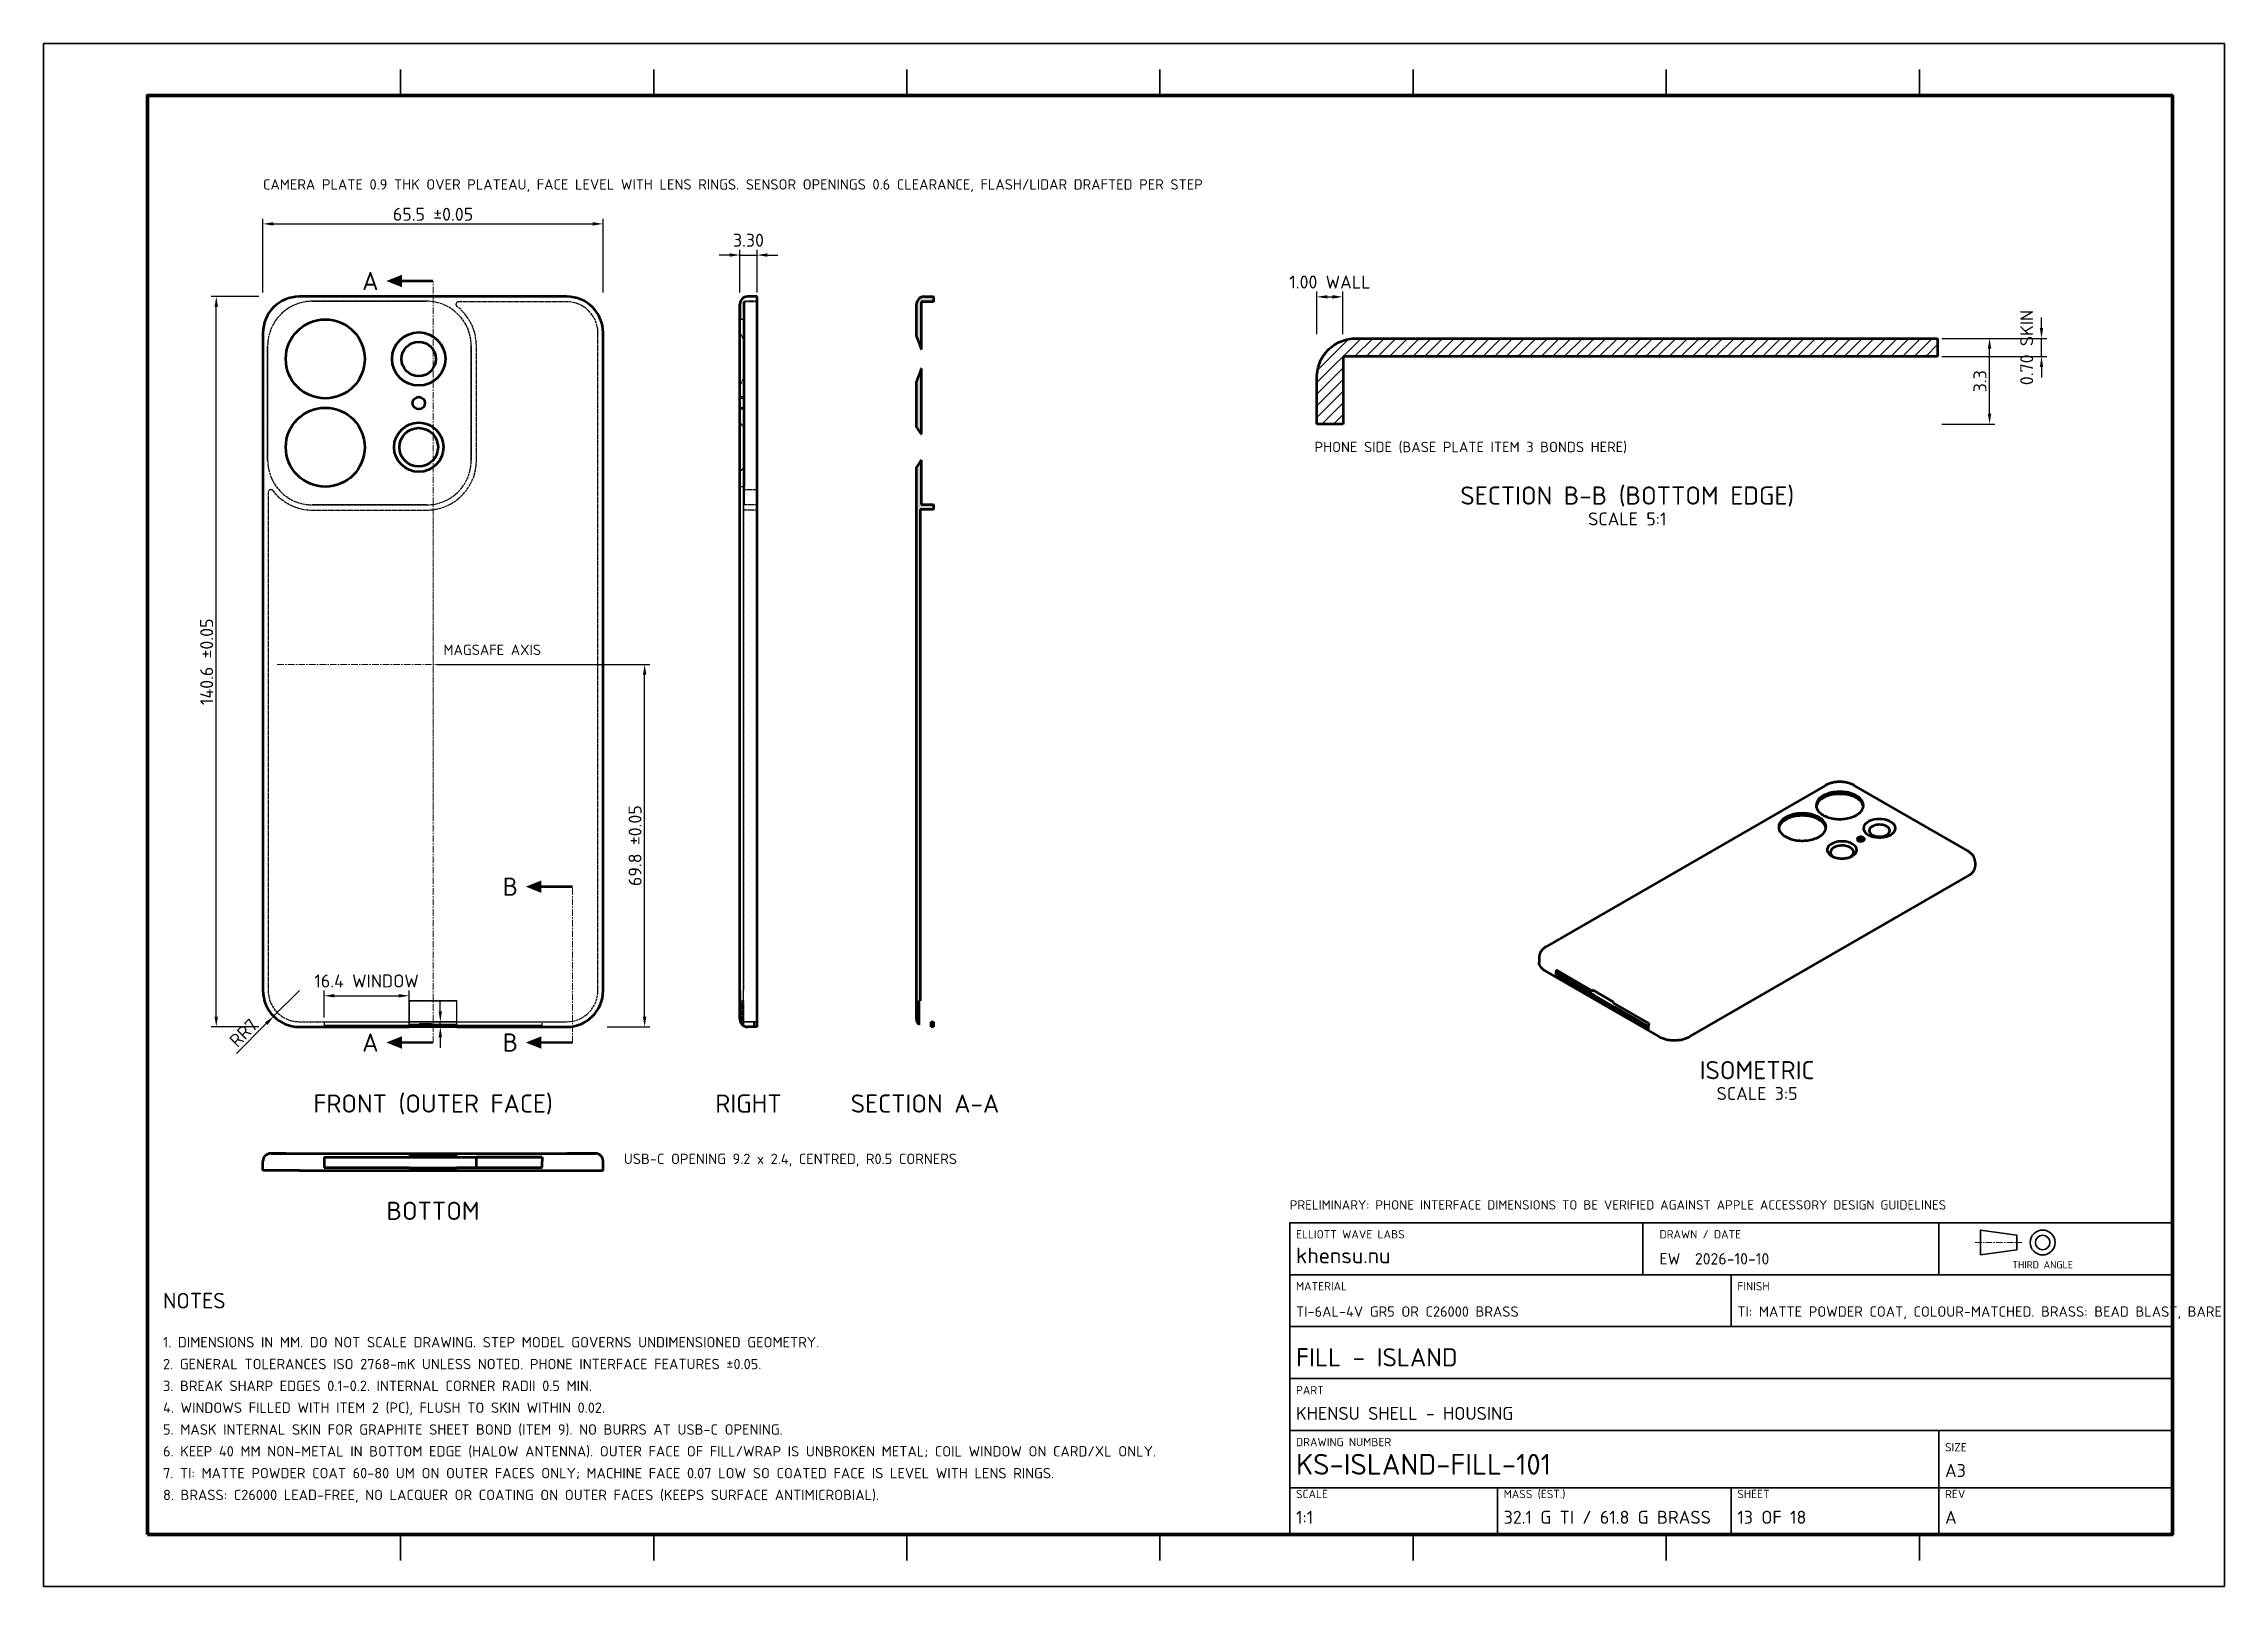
# Model space of a CAD drawing. Header units: millimetres. Extents: x 0 to 420, y 0 to 297.
import ezdxf
from ezdxf.enums import TextEntityAlignment as Align

# ---------------------------------------------------------------- set-up
doc = ezdxf.new("R2010")
doc.units = ezdxf.units.MM
doc.header["$LTSCALE"] = 0.4
doc.linetypes.add('CENTER', pattern=[5.08, 3.175, -0.635, 0.635, -0.635])
doc.linetypes.add('DASHED', pattern=[1.524, 1.27, -0.254])
for name, color, linetype, lineweight in [('BORDER', 7, 'CONTINUOUS', 70), ('CENTER', 1, 'CENTER', 18), ('DIM', 4, 'CONTINUOUS', 18), ('HATCH', 8, 'CONTINUOUS', 13), ('HIDDEN', 8, 'DASHED', 25), ('OUTLINE', 7, 'CONTINUOUS', 50), ('SECTION', 7, 'CONTINUOUS', 50), ('TEXT', 7, 'CONTINUOUS', 25), ('TITLE', 7, 'CONTINUOUS', 35)]:
    doc.layers.add(name, color=color, linetype=linetype, lineweight=lineweight)
doc.styles.add('KHENSU', font='isocpeur.ttf')
doc.dimstyles.new('KHENSU', dxfattribs={"dimtxt": 2.5, "dimasz": 2, "dimexe": 1, "dimexo": 0.8, "dimgap": 0.6, "dimtad": 1, "dimdsep": 46, "dimtxsty": 'KHENSU', "dimcen": -1.5, "dimclrd": 4, "dimclre": 4, "dimclrt": 7, "dimazin": 3, "dimtfac": 1, "dimtmove": 2, "dimatfit": 3})

msp = doc.modelspace()

# ---------------------------------------------------------------- texts
at = {"layer": 'TEXT', "style": 'KHENSU'}
for s, height, p in [('CAMERA PLATE 0.9 THK OVER PLATEAU, FACE LEVEL WITH LENS RINGS. SENSOR OPENINGS 0.6 CLEARANCE, FLASH/LIDAR DRAFTED PER STEP', 2, (42.25, 268.3)), ('PHONE SIDE (BASE PLATE ITEM 3 BONDS HERE)', 2, (244.773, 217.75)), ('MAGSAFE AXIS', 2, (77, 178.7)), ('USB-C OPENING 9.2 x 2.4, CENTRED, R0.5 CORNERS', 2, (111.75, 80.7)), ('khensu.nu', 3, (241.2, 61.3)), ('EW  2026-10-10', 2.2, (311.2, 61.3)), ('NOTES', 3, (23, 52.6)), ('TI-6AL-4V GR5 OR C26000 BRASS', 2, (241.2, 51.3)), ('TI: MATTE POWDER COAT, COLOUR-MATCHED. BRASS: BEAD BLAST, BARE', 2, (326.2, 51.3)), ('1. DIMENSIONS IN MM. DO NOT SCALE DRAWING. STEP MODEL GOVERNS UNDIMENSIONED GEOMETRY.', 2, (23, 45.4)), ('2. GENERAL TOLERANCES ISO 2768-mK UNLESS NOTED. PHONE INTERFACE FEATURES %%p0.05.', 2, (23, 41.2)), ('FILL - ISLAND', 3.5, (241.2, 41.3)), ('3. BREAK SHARP EDGES 0.1-0.2. INTERNAL CORNER RADII 0.5 MIN.', 2, (23, 37)), ('4. WINDOWS FILLED WITH ITEM 2 (PC), FLUSH TO SKIN WITHIN 0.02.', 2, (23, 32.8)), ('KHENSU SHELL - HOUSING', 2.5, (241.2, 31.3)), ('5. MASK INTERNAL SKIN FOR GRAPHITE SHEET BOND (ITEM 9). NO BURRS AT USB-C OPENING.', 2, (23, 28.6)), ('6. KEEP 40 MM NON-METAL IN BOTTOM EDGE (HALOW ANTENNA). OUTER FACE OF FILL/WRAP IS UNBROKEN METAL; COIL WINDOW ON CARD/XL ONLY.', 2, (23, 24.4)), ('KS-ISLAND-FILL-101', 4, (241.2, 20.3)), ('7. TI: MATTE POWDER COAT 60-80 UM ON OUTER FACES ONLY; MACHINE FACE 0.07 LOW SO COATED FACE IS LEVEL WITH LENS RINGS.', 2, (23, 20.2)), ('A3', 2.5, (366.2, 20.3)), ('8. BRASS: C26000 LEAD-FREE, NO LACQUER OR COATING ON OUTER FACES (KEEPS SURFACE ANTIMICROBIAL).', 2, (23, 16)), ('1:1', 2.5, (241.2, 11.3)), ('32.1 G TI / 61.8 G BRASS', 2.5, (281.2, 11.3)), ('13 OF 18', 2.5, (326.2, 11.3)), ('A', 2.5, (366.2, 11.3))]:
    msp.add_text(s, height=height, dxfattribs=at).set_placement(p, align=Align.BOTTOM_LEFT)
for s, p in [('A', (64.5, 251.3)), ('B', (91.375, 134.7)), ('A', (64.5, 104.7)), ('B', (91.375, 104.7))]:
    msp.add_text(s, height=3.5, dxfattribs=at).set_placement(p, align=Align.MIDDLE_RIGHT)
for s, height, p in [('SECTION B-B (BOTTOM EDGE)', 3.5, (305, 211.75)), ('SCALE 5:1', 2.5, (305, 206.75)), ('ISOMETRIC', 3.5, (330, 101.13)), ('FRONT (OUTER FACE)', 3.5, (75, 94.7)), ('RIGHT', 3.5, (135.75, 94.7)), ('SECTION A-A', 3.5, (169.75, 94.7)), ('SCALE 3:5', 2.5, (330, 96.13)), ('BOTTOM', 3.5, (75, 74.05))]:
    msp.add_text(s, height=height, dxfattribs=at).set_placement(p, align=Align.TOP_CENTER)
at = {"layer": 'TITLE', "style": 'KHENSU'}
for s, height, p in [('PRELIMINARY: PHONE INTERFACE DIMENSIONS TO BE VERIFIED AGAINST APPLE ACCESSORY DESIGN GUIDELINES', 1.8, (240, 72)), ('ELLIOTT WAVE LABS', 1.6, (241.2, 66.5)), ('DRAWN / DATE', 1.6, (311.2, 66.5)), ('MATERIAL', 1.6, (241.2, 56.5)), ('FINISH', 1.6, (326.2, 56.5)), ('PART', 1.6, (241.2, 36.5)), ('DRAWING NUMBER', 1.6, (241.2, 26.5)), ('SIZE', 1.6, (366.2, 25.5)), ('SCALE', 1.6, (241.2, 16.5)), ('MASS (EST.)', 1.6, (281.2, 16.5)), ('SHEET', 1.6, (326.2, 16.5)), ('REV', 1.6, (366.2, 16.5))]:
    msp.add_text(s, height=height, dxfattribs=at).set_placement(p, align=Align.BOTTOM_LEFT)
msp.add_text('THIRD ANGLE', height=1.4, dxfattribs=at).set_placement((385, 60.8), align=Align.BOTTOM_CENTER)

# ---------------------------------------------------------------- dimensions: what is measured, and where the dimension line sits
at = {"layer": 'DIM'}
for base, p1, p2, text, override in [((42.25, 262.3), (42.25, 248.3), (107.75, 248.3), '<> %%p0.05', {"dimlfac": 1}), ((134.1, 256.3), (134.1, 248.3), (137.4, 248.3), '3.30', {"dimlfac": 1}), ((245.227, 248.25), (245.227, 240.25), (250.227, 240.25), '1.00 WALL', {"dimlfac": 0.2}), ((54, 113.7), (54, 108.7), (70.4, 108.7), '<> WINDOW', {"dimlfac": 1})]:
    msp.add_linear_dim(base=base, p1=p1, p2=p2, text=text, dimstyle='KHENSU', override=override, dxfattribs=at).render()
for base, p1, p2, text, override in [((33.25, 107.7), (42.25, 107.7), (42.25, 248.3), '<> %%p0.05', {"dimlfac": 1}), ((384.773, 236.75), (364.773, 236.75), (364.773, 240.25), '0.70 SKIN', {"dimlfac": 0.2}), ((115.75, 107.7), (107.75, 107.7), (75, 177.5), '<> %%p0.05', {"dimlfac": 1})]:
    msp.add_linear_dim(base=base, p1=p1, p2=p2, angle=90, text=text, dimstyle='KHENSU', override=override, dxfattribs=at).render()
for base, p1, p2, override in [((374.773, 223.75), (364.773, 223.75), (364.773, 240.25), {"dimlfac": 0.2}), ((76.4, 107.7), (70.4, 107.7), (70.4, 108.7), {"dimlfac": 1})]:
    msp.add_linear_dim(base=base, p1=p1, p2=p2, angle=90, dimstyle='KHENSU', override=override, dxfattribs=at).render()
msp.add_radius_dim(center=(49.25, 114.7), mpoint=(44.3, 109.75), text='R<>', dimstyle='KHENSU', override={"dimlfac": 1}, dxfattribs=at).render()

# ---------------------------------------------------------------- hatches: boundary and pattern name
at = {"layer": 'HATCH'}
h = msp.add_hatch(color=8, dxfattribs=at)
h.dxf.hatch_style = 1
h.paths.add_polyline_path([(171.4, 247.309), (171.232, 247.309), (171.064, 247.309), (170.895, 247.309), (170.727, 247.309), (170.559, 247.309), (170.391, 247.309), (170.223, 247.309), (170.055, 247.309), (169.886, 247.309), (169.718, 247.309), (169.55, 247.309), (169.382, 247.309), (169.214, 247.309), (169.046, 247.309), (169, 247.186), (169, 247.018), (169, 246.85), (169, 246.682), (169, 246.514), (169, 246.345), (169, 246.177), (169, 246.009), (169, 245.841), (169, 245.673), (169, 245.504), (169, 245.336), (169, 245.168), (169, 245), (169, 244.832), (169, 244.664), (169, 244.495), (169, 244.327), (169, 244.159), (169, 243.991), (169, 243.823), (169, 243.655), (169, 243.486), (169, 243.318), (169, 243.15), (169, 242.982), (169, 242.814), (169, 242.646), (169, 242.477), (169, 242.309), (169, 242.141), (169, 241.973), (169, 241.805), (169, 241.637), (169, 241.468), (169, 241.3), (169, 241.132), (169, 240.964), (169, 240.796), (169, 240.628), (169, 240.459), (169, 240.291), (169, 240.123), (169, 239.955), (169, 239.787), (169, 239.619), (169, 239.45), (169, 239.282), (169, 239.114), (169, 238.946), (169, 238.778), (169, 238.61), (169, 238.441), (169, 238.273), (168.993, 238.154), (168.948, 238.316), (168.9, 238.477), (168.849, 238.637), (168.798, 238.797), (168.744, 238.957), (168.689, 239.116), (168.632, 239.274), (168.574, 239.432), (168.516, 239.589), (168.456, 239.747), (168.395, 239.903), (168.333, 240.06), (168.271, 240.216), (168.208, 240.372), (168.144, 240.527), (168.1, 240.687), (168.1, 240.855), (168.1, 241.023), (168.1, 241.191), (168.1, 241.359), (168.1, 241.528), (168.1, 241.696), (168.1, 241.864), (168.1, 242.032), (168.1, 242.2), (168.1, 242.368), (168.1, 242.537), (168.1, 242.705), (168.1, 242.873), (168.1, 243.041), (168.1, 243.209), (168.1, 243.377), (168.1, 243.546), (168.1, 243.714), (168.1, 243.882), (168.1, 244.05), (168.1, 244.218), (168.1, 244.386), (168.1, 244.555), (168.1, 244.723), (168.1, 244.891), (168.1, 245.059), (168.1, 245.227), (168.1, 245.395), (168.1, 245.564), (168.1, 245.732), (168.1, 245.9), (168.1, 246.068), (168.1, 246.236), (168.1, 246.404), (168.1, 246.573), (168.1, 246.741), (168.103, 246.909), (168.123, 247.076), (168.162, 247.239), (168.219, 247.397), (168.294, 247.548), (168.385, 247.689), (168.491, 247.819), (168.612, 247.936), (168.745, 248.039), (168.888, 248.126), (169.041, 248.197), (169.201, 248.249), (169.365, 248.284), (169.533, 248.299), (169.701, 248.3), (169.869, 248.3), (170.037, 248.3), (170.205, 248.3), (170.373, 248.3), (170.541, 248.3), (170.71, 248.3), (170.878, 248.3), (171.046, 248.3), (171.214, 248.3), (171.382, 248.3), (171.4, 248.15), (171.4, 247.981), (171.4, 247.813), (171.4, 247.645), (171.4, 247.477), (171.4, 247.309)])
h = msp.add_hatch(dxfattribs=at)
h.set_pattern_fill('ANSI31', color=8, scale=0.5)
h.paths.add_polyline_path([(364.773, 240.25), (364.773, 239.412), (364.773, 238.575), (364.773, 237.737), (364.773, 236.899), (364.084, 236.75), (363.247, 236.75), (362.409, 236.75), (361.571, 236.75), (360.734, 236.75), (359.896, 236.75), (359.059, 236.75), (358.221, 236.75), (357.383, 236.75), (356.546, 236.75), (355.708, 236.75), (354.87, 236.75), (354.033, 236.75), (353.195, 236.75), (352.357, 236.75), (351.52, 236.75), (350.682, 236.75), (349.845, 236.75), (349.007, 236.75), (348.169, 236.75), (347.332, 236.75), (346.494, 236.75), (345.656, 236.75), (344.819, 236.75), (343.981, 236.75), (343.144, 236.75), (342.306, 236.75), (341.468, 236.75), (340.631, 236.75), (339.793, 236.75), (338.955, 236.75), (338.118, 236.75), (337.28, 236.75), (336.442, 236.75), (335.605, 236.75), (334.767, 236.75), (333.93, 236.75), (333.092, 236.75), (332.254, 236.75), (331.417, 236.75), (330.579, 236.75), (329.741, 236.75), (328.904, 236.75), (328.066, 236.75), (327.229, 236.75), (326.391, 236.75), (325.553, 236.75), (324.716, 236.75), (323.878, 236.75), (323.04, 236.75), (322.203, 236.75), (321.365, 236.75), (320.527, 236.75), (319.69, 236.75), (318.852, 236.75), (318.015, 236.75), (317.177, 236.75), (316.339, 236.75), (315.502, 236.75), (314.664, 236.75), (313.826, 236.75), (312.989, 236.75), (312.151, 236.75), (311.313, 236.75), (310.476, 236.75), (309.638, 236.75), (308.801, 236.75), (307.963, 236.75), (307.125, 236.75), (306.288, 236.75), (305.45, 236.75), (304.612, 236.75), (303.775, 236.75), (302.937, 236.75), (302.1, 236.75), (301.262, 236.75), (300.424, 236.75), (299.587, 236.75), (298.749, 236.75), (297.911, 236.75), (297.074, 236.75), (296.236, 236.75), (295.398, 236.75), (294.561, 236.75), (293.723, 236.75), (292.886, 236.75), (292.048, 236.75), (291.21, 236.75), (290.373, 236.75), (289.535, 236.75), (288.697, 236.75), (287.86, 236.75), (287.022, 236.75), (286.185, 236.75), (285.347, 236.75), (284.509, 236.75), (283.672, 236.75), (282.834, 236.75), (281.996, 236.75), (281.159, 236.75), (280.321, 236.75), (279.483, 236.75), (278.646, 236.75), (277.808, 236.75), (276.971, 236.75), (276.133, 236.75), (275.295, 236.75), (274.458, 236.75), (273.62, 236.75), (272.782, 236.75), (271.945, 236.75), (271.107, 236.75), (270.269, 236.75), (269.432, 236.75), (268.594, 236.75), (267.757, 236.75), (266.919, 236.75), (266.081, 236.75), (265.244, 236.75), (264.406, 236.75), (263.568, 236.75), (262.731, 236.75), (261.893, 236.75), (261.056, 236.75), (260.218, 236.75), (259.38, 236.75), (258.543, 236.75), (257.705, 236.75), (256.867, 236.75), (256.03, 236.75), (255.192, 236.75), (254.354, 236.75), (253.517, 236.75), (252.679, 236.75), (251.842, 236.75), (251.004, 236.75), (250.305, 236.612), (250.305, 235.774), (250.305, 234.936), (250.305, 234.099), (250.305, 233.261), (250.305, 232.424), (250.305, 231.586), (250.305, 230.748), (250.305, 229.911), (250.305, 229.073), (250.305, 228.235), (250.305, 227.398), (250.305, 226.56), (250.305, 225.723), (250.305, 224.885), (250.305, 224.047), (249.764, 223.75), (248.927, 223.75), (248.089, 223.75), (247.251, 223.75), (246.414, 223.75), (245.576, 223.75), (245.227, 224.239), (245.227, 225.077), (245.227, 225.914), (245.227, 226.752), (245.227, 227.59), (245.227, 228.427), (245.227, 229.265), (245.227, 230.103), (245.227, 230.94), (245.227, 231.778), (245.227, 232.615), (245.254, 233.452), (245.374, 234.281), (245.586, 235.091), (245.89, 235.871), (246.28, 236.612), (246.751, 237.304), (247.297, 237.938), (247.911, 238.507), (248.585, 239.005), (249.309, 239.424), (250.076, 239.761), (250.874, 240.012), (251.696, 240.174), (252.53, 240.246), (253.367, 240.25), (254.205, 240.25), (255.043, 240.25), (255.88, 240.25), (256.718, 240.25), (257.556, 240.25), (258.393, 240.25), (259.231, 240.25), (260.068, 240.25), (260.906, 240.25), (261.744, 240.25), (262.581, 240.25), (263.419, 240.25), (264.257, 240.25), (265.094, 240.25), (265.932, 240.25), (266.769, 240.25), (267.607, 240.25), (268.445, 240.25), (269.282, 240.25), (270.12, 240.25), (270.958, 240.25), (271.795, 240.25), (272.633, 240.25), (273.471, 240.25), (274.308, 240.25), (275.146, 240.25), (275.983, 240.25), (276.821, 240.25), (277.659, 240.25), (278.496, 240.25), (279.334, 240.25), (280.172, 240.25), (281.009, 240.25), (281.847, 240.25), (282.685, 240.25), (283.522, 240.25), (284.36, 240.25), (285.197, 240.25), (286.035, 240.25), (286.873, 240.25), (287.71, 240.25), (288.548, 240.25), (289.386, 240.25), (290.223, 240.25), (291.061, 240.25), (291.898, 240.25), (292.736, 240.25), (293.574, 240.25), (294.411, 240.25), (295.249, 240.25), (296.087, 240.25), (296.924, 240.25), (297.762, 240.25), (298.6, 240.25), (299.437, 240.25), (300.275, 240.25), (301.112, 240.25), (301.95, 240.25), (302.788, 240.25), (303.625, 240.25), (304.463, 240.25), (305.301, 240.25), (306.138, 240.25), (306.976, 240.25), (307.813, 240.25), (308.651, 240.25), (309.489, 240.25), (310.326, 240.25), (311.164, 240.25), (312.002, 240.25), (312.839, 240.25), (313.677, 240.25), (314.515, 240.25), (315.352, 240.25), (316.19, 240.25), (317.027, 240.25), (317.865, 240.25), (318.703, 240.25), (319.54, 240.25), (320.378, 240.25), (321.216, 240.25), (322.053, 240.25), (322.891, 240.25), (323.729, 240.25), (324.566, 240.25), (325.404, 240.25), (326.241, 240.25), (327.079, 240.25), (327.917, 240.25), (328.754, 240.25), (329.592, 240.25), (330.43, 240.25), (331.267, 240.25), (332.105, 240.25), (332.942, 240.25), (333.78, 240.25), (334.618, 240.25), (335.455, 240.25), (336.293, 240.25), (337.131, 240.25), (337.968, 240.25), (338.806, 240.25), (339.644, 240.25), (340.481, 240.25), (341.319, 240.25), (342.156, 240.25), (342.994, 240.25), (343.832, 240.25), (344.669, 240.25), (345.507, 240.25), (346.345, 240.25), (347.182, 240.25), (348.02, 240.25), (348.857, 240.25), (349.695, 240.25), (350.533, 240.25), (351.37, 240.25), (352.208, 240.25), (353.046, 240.25), (353.883, 240.25), (354.721, 240.25), (355.559, 240.25), (356.396, 240.25), (357.234, 240.25), (358.071, 240.25), (358.909, 240.25), (359.747, 240.25), (360.584, 240.25), (361.422, 240.25), (362.26, 240.25), (363.097, 240.25), (363.935, 240.25), (364.773, 240.25)])
h = msp.add_hatch(color=8, dxfattribs=at)
h.dxf.hatch_style = 1
h.paths.add_polyline_path([(168.1, 223.16), (168.1, 223.328), (168.1, 223.497), (168.1, 223.665), (168.1, 223.834), (168.1, 224.002), (168.1, 224.17), (168.1, 224.339), (168.1, 224.507), (168.1, 224.676), (168.1, 224.844), (168.1, 225.013), (168.1, 225.181), (168.1, 225.35), (168.1, 225.518), (168.1, 225.687), (168.1, 225.855), (168.1, 226.024), (168.1, 226.192), (168.1, 226.361), (168.1, 226.529), (168.1, 226.698), (168.1, 226.866), (168.1, 227.035), (168.1, 227.203), (168.1, 227.372), (168.1, 227.54), (168.1, 227.709), (168.1, 227.877), (168.1, 228.045), (168.1, 228.214), (168.1, 228.382), (168.1, 228.551), (168.1, 228.719), (168.1, 228.888), (168.1, 229.056), (168.1, 229.225), (168.1, 229.393), (168.1, 229.562), (168.1, 229.73), (168.1, 229.899), (168.1, 230.067), (168.1, 230.236), (168.1, 230.404), (168.1, 230.573), (168.1, 230.741), (168.1, 230.91), (168.1, 231.078), (168.1, 231.247), (168.1, 231.415), (168.1, 231.584), (168.1, 231.752), (168.1, 231.921), (168.147, 232.08), (168.211, 232.236), (168.274, 232.392), (168.336, 232.548), (168.398, 232.705), (168.459, 232.862), (168.519, 233.019), (168.578, 233.177), (168.636, 233.336), (168.692, 233.494), (168.747, 233.653), (168.801, 233.813), (168.853, 233.973), (168.903, 234.134), (168.951, 234.296), (168.997, 234.458), (169, 234.314), (169, 234.146), (169, 233.977), (169, 233.809), (169, 233.64), (169, 233.472), (169, 233.303), (169, 233.135), (169, 232.966), (169, 232.798), (169, 232.629), (169, 232.461), (169, 232.292), (169, 232.124), (169, 231.955), (169, 231.787), (169, 231.618), (169, 231.45), (169, 231.281), (169, 231.113), (169, 230.945), (169, 230.776), (169, 230.608), (169, 230.439), (169, 230.271), (169, 230.102), (169, 229.934), (169, 229.765), (169, 229.597), (169, 229.428), (169, 229.26), (169, 229.091), (169, 228.923), (169, 228.754), (169, 228.586), (169, 228.417), (169, 228.249), (169, 228.08), (169, 227.912), (169, 227.743), (169, 227.575), (169, 227.406), (169, 227.238), (169, 227.07), (169, 226.901), (169, 226.733), (169, 226.564), (169, 226.396), (169, 226.227), (169, 226.059), (169, 225.89), (169, 225.722), (169, 225.553), (169, 225.385), (169, 225.216), (169, 225.048), (169, 224.879), (169, 224.711), (169, 224.542), (169, 224.374), (169, 224.205), (169, 224.037), (169, 223.868), (169, 223.7), (169, 223.531), (169, 223.363), (169, 223.194), (169, 223.026), (169, 222.858), (169, 222.689), (169, 222.521), (169, 222.352), (169, 222.184), (169, 222.015), (169, 221.847), (168.94, 221.897), (168.852, 222.041), (168.762, 222.184), (168.671, 222.326), (168.579, 222.466), (168.485, 222.606), (168.39, 222.746), (168.294, 222.884), (168.198, 223.022), (168.1, 223.16)])
h = msp.add_hatch(color=8, dxfattribs=at)
h.dxf.hatch_style = 1
h.paths.add_polyline_path([(171.4, 207.282), (171.233, 207.282), (171.066, 207.282), (170.9, 207.282), (170.733, 207.282), (170.566, 207.282), (170.399, 207.282), (170.232, 207.282), (170.066, 207.282), (169.899, 207.282), (169.732, 207.282), (169.565, 207.282), (169.398, 207.282), (169.232, 207.282), (169.065, 207.282), (168.898, 207.282), (168.8, 207.213), (168.8, 207.046), (168.8, 206.879), (168.8, 206.713), (168.8, 206.546), (168.8, 206.379), (168.8, 206.212), (168.8, 206.045), (168.8, 205.879), (168.8, 205.712), (168.8, 205.545), (168.8, 205.378), (168.8, 205.211), (168.8, 205.045), (168.8, 204.878), (168.8, 204.711), (168.8, 204.544), (168.8, 204.377), (168.8, 204.211), (168.8, 204.044), (168.8, 203.877), (168.8, 203.71), (168.8, 203.543), (168.8, 203.377), (168.8, 203.21), (168.8, 203.043), (168.8, 202.876), (168.8, 202.709), (168.8, 202.543), (168.8, 202.376), (168.8, 202.209), (168.8, 202.042), (168.8, 201.875), (168.8, 201.709), (168.8, 201.542), (168.8, 201.375), (168.8, 201.208), (168.8, 201.041), (168.8, 200.875), (168.8, 200.708), (168.8, 200.541), (168.8, 200.374), (168.8, 200.207), (168.8, 200.041), (168.8, 199.874), (168.8, 199.707), (168.8, 199.54), (168.8, 199.373), (168.8, 199.207), (168.8, 199.04), (168.8, 198.873), (168.8, 198.706), (168.8, 198.539), (168.8, 198.373), (168.8, 198.206), (168.8, 198.039), (168.8, 197.872), (168.8, 197.705), (168.8, 197.539), (168.8, 197.372), (168.8, 197.205), (168.8, 197.038), (168.8, 196.871), (168.8, 196.705), (168.8, 196.538), (168.8, 196.371), (168.8, 196.204), (168.8, 196.037), (168.8, 195.871), (168.8, 195.704), (168.8, 195.537), (168.8, 195.37), (168.8, 195.203), (168.8, 195.037), (168.8, 194.87), (168.8, 194.703), (168.8, 194.536), (168.8, 194.369), (168.8, 194.203), (168.8, 194.036), (168.8, 193.869), (168.8, 193.702), (168.8, 193.535), (168.8, 193.369), (168.8, 193.202), (168.8, 193.035), (168.8, 192.868), (168.8, 192.701), (168.8, 192.535), (168.8, 192.368), (168.8, 192.201), (168.8, 192.034), (168.8, 191.867), (168.8, 191.701), (168.8, 191.534), (168.8, 191.367), (168.8, 191.2), (168.8, 191.033), (168.8, 190.867), (168.8, 190.7), (168.8, 190.533), (168.8, 190.366), (168.8, 190.199), (168.8, 190.033), (168.8, 189.866), (168.8, 189.699), (168.8, 189.532), (168.8, 189.365), (168.8, 189.199), (168.8, 189.032), (168.8, 188.865), (168.8, 188.698), (168.8, 188.531), (168.8, 188.365), (168.8, 188.198), (168.8, 188.031), (168.8, 187.864), (168.8, 187.697), (168.8, 187.531), (168.8, 187.364), (168.8, 187.197), (168.8, 187.03), (168.8, 186.863), (168.8, 186.697), (168.8, 186.53), (168.8, 186.363), (168.8, 186.196), (168.8, 186.029), (168.8, 185.863), (168.8, 185.696), (168.8, 185.529), (168.8, 185.362), (168.8, 185.195), (168.8, 185.029), (168.8, 184.862), (168.8, 184.695), (168.8, 184.528), (168.8, 184.361), (168.8, 184.195), (168.8, 184.028), (168.8, 183.861), (168.8, 183.694), (168.8, 183.527), (168.8, 183.361), (168.8, 183.194), (168.8, 183.027), (168.8, 182.86), (168.8, 182.693), (168.8, 182.527), (168.8, 182.36), (168.8, 182.193), (168.8, 182.026), (168.8, 181.859), (168.8, 181.693), (168.8, 181.526), (168.8, 181.359), (168.8, 181.192), (168.8, 181.025), (168.8, 180.859), (168.8, 180.692), (168.8, 180.525), (168.8, 180.358), (168.8, 180.191), (168.8, 180.025), (168.8, 179.858), (168.8, 179.691), (168.8, 179.524), (168.8, 179.357), (168.8, 179.191), (168.8, 179.024), (168.8, 178.857), (168.8, 178.69), (168.8, 178.523), (168.8, 178.357), (168.8, 178.19), (168.8, 178.023), (168.8, 177.856), (168.8, 177.689), (168.8, 177.523), (168.8, 177.356), (168.8, 177.189), (168.8, 177.022), (168.8, 176.855), (168.8, 176.689), (168.8, 176.522), (168.8, 176.355), (168.8, 176.188), (168.8, 176.021), (168.8, 175.855), (168.8, 175.688), (168.8, 175.521), (168.8, 175.354), (168.8, 175.187), (168.8, 175.021), (168.8, 174.854), (168.8, 174.687), (168.8, 174.52), (168.8, 174.353), (168.8, 174.187), (168.8, 174.02), (168.8, 173.853), (168.8, 173.686), (168.8, 173.519), (168.8, 173.353), (168.8, 173.186), (168.8, 173.019), (168.8, 172.852), (168.8, 172.685), (168.8, 172.519), (168.8, 172.352), (168.8, 172.185), (168.8, 172.018), (168.8, 171.851), (168.8, 171.685), (168.8, 171.518), (168.8, 171.351), (168.8, 171.184), (168.8, 171.017), (168.8, 170.851), (168.8, 170.684), (168.8, 170.517), (168.8, 170.35), (168.8, 170.183), (168.8, 170.017), (168.8, 169.85), (168.8, 169.683), (168.8, 169.516), (168.8, 169.349), (168.8, 169.183), (168.8, 169.016), (168.8, 168.849), (168.8, 168.682), (168.8, 168.515), (168.8, 168.349), (168.8, 168.182), (168.8, 168.015), (168.8, 167.848), (168.8, 167.681), (168.8, 167.515), (168.8, 167.348), (168.8, 167.181), (168.8, 167.014), (168.8, 166.847), (168.8, 166.681), (168.8, 166.514), (168.8, 166.347), (168.8, 166.18), (168.8, 166.013), (168.8, 165.847), (168.8, 165.68), (168.8, 165.513), (168.8, 165.346), (168.8, 165.179), (168.8, 165.013), (168.8, 164.846), (168.8, 164.679), (168.8, 164.512), (168.8, 164.345), (168.8, 164.179), (168.8, 164.012), (168.8, 163.845), (168.8, 163.678), (168.8, 163.511), (168.8, 163.345), (168.8, 163.178), (168.8, 163.011), (168.8, 162.844), (168.8, 162.677), (168.8, 162.511), (168.8, 162.344), (168.8, 162.177), (168.8, 162.01), (168.8, 161.843), (168.8, 161.677), (168.8, 161.51), (168.8, 161.343), (168.8, 161.176), (168.8, 161.009), (168.8, 160.843), (168.8, 160.676), (168.8, 160.509), (168.8, 160.342), (168.8, 160.175), (168.8, 160.009), (168.8, 159.842), (168.8, 159.675), (168.8, 159.508), (168.8, 159.341), (168.8, 159.175), (168.8, 159.008), (168.8, 158.841), (168.8, 158.674), (168.8, 158.507), (168.8, 158.341), (168.8, 158.174), (168.8, 158.007), (168.8, 157.84), (168.8, 157.673), (168.8, 157.507), (168.8, 157.34), (168.8, 157.173), (168.8, 157.006), (168.8, 156.84), (168.8, 156.673), (168.8, 156.506), (168.8, 156.339), (168.8, 156.172), (168.8, 156.006), (168.8, 155.839), (168.8, 155.672), (168.8, 155.505), (168.8, 155.338), (168.8, 155.172), (168.8, 155.005), (168.8, 154.838), (168.8, 154.671), (168.8, 154.504), (168.8, 154.338), (168.8, 154.171), (168.8, 154.004), (168.8, 153.837), (168.8, 153.67), (168.8, 153.504), (168.8, 153.337), (168.8, 153.17), (168.8, 153.003), (168.8, 152.836), (168.8, 152.67), (168.8, 152.503), (168.8, 152.336), (168.8, 152.169), (168.8, 152.002), (168.8, 151.836), (168.8, 151.669), (168.8, 151.502), (168.8, 151.335), (168.8, 151.168), (168.8, 151.002), (168.8, 150.835), (168.8, 150.668), (168.8, 150.501), (168.8, 150.334), (168.8, 150.168), (168.8, 150.001), (168.8, 149.834), (168.8, 149.667), (168.8, 149.5), (168.8, 149.334), (168.8, 149.167), (168.8, 149), (168.8, 148.833), (168.8, 148.666), (168.8, 148.5), (168.8, 148.333), (168.8, 148.166), (168.8, 147.999), (168.8, 147.832), (168.8, 147.666), (168.8, 147.499), (168.8, 147.332), (168.8, 147.165), (168.8, 146.998), (168.8, 146.832), (168.8, 146.665), (168.8, 146.498), (168.8, 146.331), (168.8, 146.164), (168.8, 145.998), (168.8, 145.831), (168.8, 145.664), (168.8, 145.497), (168.8, 145.33), (168.8, 145.164), (168.8, 144.997), (168.8, 144.83), (168.8, 144.663), (168.8, 144.496), (168.8, 144.33), (168.8, 144.163), (168.8, 143.996), (168.8, 143.829), (168.8, 143.662), (168.8, 143.496), (168.8, 143.329), (168.8, 143.162), (168.8, 142.995), (168.8, 142.828), (168.8, 142.662), (168.8, 142.495), (168.8, 142.328), (168.8, 142.161), (168.8, 141.994), (168.8, 141.828), (168.8, 141.661), (168.8, 141.494), (168.8, 141.327), (168.8, 141.16), (168.8, 140.994), (168.8, 140.827), (168.8, 140.66), (168.8, 140.493), (168.8, 140.326), (168.8, 140.16), (168.8, 139.993), (168.8, 139.826), (168.8, 139.659), (168.8, 139.492), (168.8, 139.326), (168.8, 139.159), (168.8, 138.992), (168.8, 138.825), (168.8, 138.658), (168.8, 138.492), (168.8, 138.325), (168.8, 138.158), (168.8, 137.991), (168.8, 137.824), (168.8, 137.658), (168.8, 137.491), (168.8, 137.324), (168.8, 137.157), (168.8, 136.99), (168.8, 136.824), (168.8, 136.657), (168.8, 136.49), (168.8, 136.323), (168.8, 136.156), (168.8, 135.99), (168.8, 135.823), (168.8, 135.656), (168.8, 135.489), (168.8, 135.322), (168.8, 135.156), (168.8, 134.989), (168.8, 134.822), (168.8, 134.655), (168.8, 134.488), (168.8, 134.322), (168.8, 134.155), (168.8, 133.988), (168.8, 133.821), (168.8, 133.654), (168.8, 133.488), (168.8, 133.321), (168.8, 133.154), (168.8, 132.987), (168.8, 132.82), (168.8, 132.654), (168.8, 132.487), (168.8, 132.32), (168.8, 132.153), (168.8, 131.986), (168.8, 131.82), (168.8, 131.653), (168.8, 131.486), (168.8, 131.319), (168.8, 131.152), (168.8, 130.986), (168.8, 130.819), (168.8, 130.652), (168.8, 130.485), (168.8, 130.318), (168.8, 130.152), (168.8, 129.985), (168.8, 129.818), (168.8, 129.651), (168.8, 129.484), (168.8, 129.318), (168.8, 129.151), (168.8, 128.984), (168.8, 128.817), (168.8, 128.65), (168.8, 128.484), (168.8, 128.317), (168.8, 128.15), (168.8, 127.983), (168.8, 127.816), (168.8, 127.65), (168.8, 127.483), (168.8, 127.316), (168.8, 127.149), (168.8, 126.982), (168.8, 126.816), (168.8, 126.649), (168.8, 126.482), (168.8, 126.315), (168.8, 126.148), (168.8, 125.982), (168.8, 125.815), (168.8, 125.648), (168.8, 125.481), (168.8, 125.314), (168.8, 125.148), (168.8, 124.981), (168.8, 124.814), (168.8, 124.647), (168.8, 124.48), (168.8, 124.314), (168.8, 124.147), (168.8, 123.98), (168.8, 123.813), (168.8, 123.646), (168.8, 123.48), (168.8, 123.313), (168.8, 123.146), (168.8, 122.979), (168.8, 122.812), (168.8, 122.646), (168.8, 122.479), (168.8, 122.312), (168.8, 122.145), (168.8, 121.978), (168.8, 121.812), (168.8, 121.645), (168.8, 121.478), (168.8, 121.311), (168.8, 121.144), (168.8, 120.978), (168.8, 120.811), (168.8, 120.644), (168.8, 120.477), (168.8, 120.31), (168.8, 120.144), (168.8, 119.977), (168.8, 119.81), (168.8, 119.643), (168.8, 119.476), (168.8, 119.31), (168.8, 119.143), (168.8, 118.976), (168.8, 118.809), (168.8, 118.642), (168.8, 118.476), (168.8, 118.309), (168.8, 118.142), (168.8, 117.975), (168.8, 117.808), (168.8, 117.642), (168.8, 117.475), (168.8, 117.308), (168.8, 117.141), (168.8, 116.974), (168.8, 116.808), (168.8, 116.641), (168.8, 116.474), (168.8, 116.307), (168.8, 116.14), (168.8, 115.974), (168.8, 115.807), (168.8, 115.64), (168.8, 115.473), (168.8, 115.306), (168.8, 115.14), (168.8, 114.973), (168.8, 114.806), (168.8, 114.639), (168.8, 114.472), (168.8, 114.306), (168.8, 114.139), (168.8, 113.972), (168.8, 113.805), (168.8, 113.638), (168.8, 113.472), (168.8, 113.305), (168.8, 113.138), (168.8, 112.971), (168.8, 112.804), (168.738, 112.7), (168.571, 112.7), (168.55, 112.554), (168.55, 112.387), (168.55, 112.22), (168.55, 112.054), (168.55, 111.887), (168.55, 111.72), (168.55, 111.553), (168.55, 111.386), (168.55, 111.22), (168.55, 111.053), (168.55, 110.886), (168.55, 110.719), (168.55, 110.552), (168.55, 110.386), (168.55, 110.219), (168.55, 110.052), (168.55, 109.885), (168.55, 109.718), (168.55, 109.552), (168.55, 109.385), (168.55, 109.218), (168.55, 109.051), (168.55, 108.884), (168.55, 108.718), (168.55, 108.551), (168.55, 108.384), (168.55, 108.217), (168.501, 108.17), (168.394, 108.298), (168.302, 108.437), (168.227, 108.585), (168.168, 108.741), (168.127, 108.903), (168.105, 109.068), (168.1, 109.235), (168.1, 109.402), (168.1, 109.568), (168.1, 109.735), (168.1, 109.902), (168.1, 110.069), (168.1, 110.236), (168.1, 110.402), (168.1, 110.569), (168.1, 110.736), (168.1, 110.903), (168.1, 111.07), (168.1, 111.236), (168.1, 111.403), (168.1, 111.57), (168.1, 111.737), (168.1, 111.904), (168.1, 112.07), (168.1, 112.237), (168.1, 112.404), (168.1, 112.571), (168.1, 112.738), (168.1, 112.904), (168.1, 113.071), (168.1, 113.238), (168.1, 113.405), (168.1, 113.572), (168.1, 113.738), (168.1, 113.905), (168.1, 114.072), (168.1, 114.239), (168.1, 114.406), (168.1, 114.572), (168.1, 114.739), (168.1, 114.906), (168.1, 115.073), (168.1, 115.24), (168.1, 115.406), (168.1, 115.573), (168.1, 115.74), (168.1, 115.907), (168.1, 116.074), (168.1, 116.24), (168.1, 116.407), (168.1, 116.574), (168.1, 116.741), (168.1, 116.908), (168.1, 117.074), (168.1, 117.241), (168.1, 117.408), (168.1, 117.575), (168.1, 117.742), (168.1, 117.908), (168.1, 118.075), (168.1, 118.242), (168.1, 118.409), (168.1, 118.576), (168.1, 118.742), (168.1, 118.909), (168.1, 119.076), (168.1, 119.243), (168.1, 119.41), (168.1, 119.576), (168.1, 119.743), (168.1, 119.91), (168.1, 120.077), (168.1, 120.244), (168.1, 120.41), (168.1, 120.577), (168.1, 120.744), (168.1, 120.911), (168.1, 121.078), (168.1, 121.244), (168.1, 121.411), (168.1, 121.578), (168.1, 121.745), (168.1, 121.912), (168.1, 122.078), (168.1, 122.245), (168.1, 122.412), (168.1, 122.579), (168.1, 122.746), (168.1, 122.912), (168.1, 123.079), (168.1, 123.246), (168.1, 123.413), (168.1, 123.58), (168.1, 123.746), (168.1, 123.913), (168.1, 124.08), (168.1, 124.247), (168.1, 124.414), (168.1, 124.58), (168.1, 124.747), (168.1, 124.914), (168.1, 125.081), (168.1, 125.248), (168.1, 125.414), (168.1, 125.581), (168.1, 125.748), (168.1, 125.915), (168.1, 126.082), (168.1, 126.248), (168.1, 126.415), (168.1, 126.582), (168.1, 126.749), (168.1, 126.916), (168.1, 127.082), (168.1, 127.249), (168.1, 127.416), (168.1, 127.583), (168.1, 127.75), (168.1, 127.916), (168.1, 128.083), (168.1, 128.25), (168.1, 128.417), (168.1, 128.584), (168.1, 128.75), (168.1, 128.917), (168.1, 129.084), (168.1, 129.251), (168.1, 129.418), (168.1, 129.584), (168.1, 129.751), (168.1, 129.918), (168.1, 130.085), (168.1, 130.252), (168.1, 130.418), (168.1, 130.585), (168.1, 130.752), (168.1, 130.919), (168.1, 131.086), (168.1, 131.252), (168.1, 131.419), (168.1, 131.586), (168.1, 131.753), (168.1, 131.92), (168.1, 132.086), (168.1, 132.253), (168.1, 132.42), (168.1, 132.587), (168.1, 132.754), (168.1, 132.92), (168.1, 133.087), (168.1, 133.254), (168.1, 133.421), (168.1, 133.588), (168.1, 133.754), (168.1, 133.921), (168.1, 134.088), (168.1, 134.255), (168.1, 134.422), (168.1, 134.588), (168.1, 134.755), (168.1, 134.922), (168.1, 135.089), (168.1, 135.255), (168.1, 135.422), (168.1, 135.589), (168.1, 135.756), (168.1, 135.923), (168.1, 136.089), (168.1, 136.256), (168.1, 136.423), (168.1, 136.59), (168.1, 136.757), (168.1, 136.923), (168.1, 137.09), (168.1, 137.257), (168.1, 137.424), (168.1, 137.591), (168.1, 137.757), (168.1, 137.924), (168.1, 138.091), (168.1, 138.258), (168.1, 138.425), (168.1, 138.591), (168.1, 138.758), (168.1, 138.925), (168.1, 139.092), (168.1, 139.259), (168.1, 139.425), (168.1, 139.592), (168.1, 139.759), (168.1, 139.926), (168.1, 140.093), (168.1, 140.259), (168.1, 140.426), (168.1, 140.593), (168.1, 140.76), (168.1, 140.927), (168.1, 141.093), (168.1, 141.26), (168.1, 141.427), (168.1, 141.594), (168.1, 141.761), (168.1, 141.927), (168.1, 142.094), (168.1, 142.261), (168.1, 142.428), (168.1, 142.595), (168.1, 142.761), (168.1, 142.928), (168.1, 143.095), (168.1, 143.262), (168.1, 143.429), (168.1, 143.595), (168.1, 143.762), (168.1, 143.929), (168.1, 144.096), (168.1, 144.263), (168.1, 144.429), (168.1, 144.596), (168.1, 144.763), (168.1, 144.93), (168.1, 145.097), (168.1, 145.263), (168.1, 145.43), (168.1, 145.597), (168.1, 145.764), (168.1, 145.931), (168.1, 146.097), (168.1, 146.264), (168.1, 146.431), (168.1, 146.598), (168.1, 146.765), (168.1, 146.931), (168.1, 147.098), (168.1, 147.265), (168.1, 147.432), (168.1, 147.599), (168.1, 147.765), (168.1, 147.932), (168.1, 148.099), (168.1, 148.266), (168.1, 148.433), (168.1, 148.599), (168.1, 148.766), (168.1, 148.933), (168.1, 149.1), (168.1, 149.267), (168.1, 149.433), (168.1, 149.6), (168.1, 149.767), (168.1, 149.934), (168.1, 150.101), (168.1, 150.267), (168.1, 150.434), (168.1, 150.601), (168.1, 150.768), (168.1, 150.935), (168.1, 151.101), (168.1, 151.268), (168.1, 151.435), (168.1, 151.602), (168.1, 151.769), (168.1, 151.935), (168.1, 152.102), (168.1, 152.269), (168.1, 152.436), (168.1, 152.603), (168.1, 152.769), (168.1, 152.936), (168.1, 153.103), (168.1, 153.27), (168.1, 153.437), (168.1, 153.603), (168.1, 153.77), (168.1, 153.937), (168.1, 154.104), (168.1, 154.271), (168.1, 154.437), (168.1, 154.604), (168.1, 154.771), (168.1, 154.938), (168.1, 155.105), (168.1, 155.271), (168.1, 155.438), (168.1, 155.605), (168.1, 155.772), (168.1, 155.939), (168.1, 156.105), (168.1, 156.272), (168.1, 156.439), (168.1, 156.606), (168.1, 156.773), (168.1, 156.939), (168.1, 157.106), (168.1, 157.273), (168.1, 157.44), (168.1, 157.607), (168.1, 157.773), (168.1, 157.94), (168.1, 158.107), (168.1, 158.274), (168.1, 158.441), (168.1, 158.607), (168.1, 158.774), (168.1, 158.941), (168.1, 159.108), (168.1, 159.275), (168.1, 159.441), (168.1, 159.608), (168.1, 159.775), (168.1, 159.942), (168.1, 160.109), (168.1, 160.275), (168.1, 160.442), (168.1, 160.609), (168.1, 160.776), (168.1, 160.943), (168.1, 161.109), (168.1, 161.276), (168.1, 161.443), (168.1, 161.61), (168.1, 161.777), (168.1, 161.943), (168.1, 162.11), (168.1, 162.277), (168.1, 162.444), (168.1, 162.611), (168.1, 162.777), (168.1, 162.944), (168.1, 163.111), (168.1, 163.278), (168.1, 163.445), (168.1, 163.611), (168.1, 163.778), (168.1, 163.945), (168.1, 164.112), (168.1, 164.279), (168.1, 164.445), (168.1, 164.612), (168.1, 164.779), (168.1, 164.946), (168.1, 165.113), (168.1, 165.279), (168.1, 165.446), (168.1, 165.613), (168.1, 165.78), (168.1, 165.947), (168.1, 166.113), (168.1, 166.28), (168.1, 166.447), (168.1, 166.614), (168.1, 166.781), (168.1, 166.947), (168.1, 167.114), (168.1, 167.281), (168.1, 167.448), (168.1, 167.615), (168.1, 167.781), (168.1, 167.948), (168.1, 168.115), (168.1, 168.282), (168.1, 168.449), (168.1, 168.615), (168.1, 168.782), (168.1, 168.949), (168.1, 169.116), (168.1, 169.283), (168.1, 169.449), (168.1, 169.616), (168.1, 169.783), (168.1, 169.95), (168.1, 170.117), (168.1, 170.283), (168.1, 170.45), (168.1, 170.617), (168.1, 170.784), (168.1, 170.951), (168.1, 171.117), (168.1, 171.284), (168.1, 171.451), (168.1, 171.618), (168.1, 171.785), (168.1, 171.951), (168.1, 172.118), (168.1, 172.285), (168.1, 172.452), (168.1, 172.619), (168.1, 172.785), (168.1, 172.952), (168.1, 173.119), (168.1, 173.286), (168.1, 173.453), (168.1, 173.619), (168.1, 173.786), (168.1, 173.953), (168.1, 174.12), (168.1, 174.287), (168.1, 174.453), (168.1, 174.62), (168.1, 174.787), (168.1, 174.954), (168.1, 175.121), (168.1, 175.287), (168.1, 175.454), (168.1, 175.621), (168.1, 175.788), (168.1, 175.955), (168.1, 176.121), (168.1, 176.288), (168.1, 176.455), (168.1, 176.622), (168.1, 176.789), (168.1, 176.955), (168.1, 177.122), (168.1, 177.289), (168.1, 177.456), (168.1, 177.623), (168.1, 177.789), (168.1, 177.956), (168.1, 178.123), (168.1, 178.29), (168.1, 178.457), (168.1, 178.623), (168.1, 178.79), (168.1, 178.957), (168.1, 179.124), (168.1, 179.291), (168.1, 179.457), (168.1, 179.624), (168.1, 179.791), (168.1, 179.958), (168.1, 180.125), (168.1, 180.291), (168.1, 180.458), (168.1, 180.625), (168.1, 180.792), (168.1, 180.959), (168.1, 181.125), (168.1, 181.292), (168.1, 181.459), (168.1, 181.626), (168.1, 181.793), (168.1, 181.959), (168.1, 182.126), (168.1, 182.293), (168.1, 182.46), (168.1, 182.627), (168.1, 182.793), (168.1, 182.96), (168.1, 183.127), (168.1, 183.294), (168.1, 183.461), (168.1, 183.627), (168.1, 183.794), (168.1, 183.961), (168.1, 184.128), (168.1, 184.295), (168.1, 184.461), (168.1, 184.628), (168.1, 184.795), (168.1, 184.962), (168.1, 185.129), (168.1, 185.295), (168.1, 185.462), (168.1, 185.629), (168.1, 185.796), (168.1, 185.963), (168.1, 186.129), (168.1, 186.296), (168.1, 186.463), (168.1, 186.63), (168.1, 186.797), (168.1, 186.963), (168.1, 187.13), (168.1, 187.297), (168.1, 187.464), (168.1, 187.631), (168.1, 187.797), (168.1, 187.964), (168.1, 188.131), (168.1, 188.298), (168.1, 188.465), (168.1, 188.631), (168.1, 188.798), (168.1, 188.965), (168.1, 189.132), (168.1, 189.299), (168.1, 189.465), (168.1, 189.632), (168.1, 189.799), (168.1, 189.966), (168.1, 190.133), (168.1, 190.299), (168.1, 190.466), (168.1, 190.633), (168.1, 190.8), (168.1, 190.967), (168.1, 191.133), (168.1, 191.3), (168.1, 191.467), (168.1, 191.634), (168.1, 191.801), (168.1, 191.967), (168.1, 192.134), (168.1, 192.301), (168.1, 192.468), (168.1, 192.635), (168.1, 192.801), (168.1, 192.968), (168.1, 193.135), (168.1, 193.302), (168.1, 193.469), (168.1, 193.635), (168.1, 193.802), (168.1, 193.969), (168.1, 194.136), (168.1, 194.303), (168.1, 194.469), (168.1, 194.636), (168.1, 194.803), (168.1, 194.97), (168.1, 195.137), (168.1, 195.303), (168.1, 195.47), (168.1, 195.637), (168.1, 195.804), (168.1, 195.97), (168.1, 196.137), (168.1, 196.304), (168.1, 196.471), (168.1, 196.638), (168.1, 196.804), (168.1, 196.971), (168.1, 197.138), (168.1, 197.305), (168.1, 197.472), (168.1, 197.638), (168.1, 197.805), (168.1, 197.972), (168.1, 198.139), (168.1, 198.306), (168.1, 198.472), (168.1, 198.639), (168.1, 198.806), (168.1, 198.973), (168.1, 199.14), (168.1, 199.306), (168.1, 199.473), (168.1, 199.64), (168.1, 199.807), (168.1, 199.974), (168.1, 200.14), (168.1, 200.307), (168.1, 200.474), (168.1, 200.641), (168.1, 200.808), (168.1, 200.974), (168.1, 201.141), (168.1, 201.308), (168.1, 201.475), (168.1, 201.642), (168.1, 201.808), (168.1, 201.975), (168.1, 202.142), (168.1, 202.309), (168.1, 202.476), (168.1, 202.642), (168.1, 202.809), (168.1, 202.976), (168.1, 203.143), (168.1, 203.31), (168.1, 203.476), (168.1, 203.643), (168.1, 203.81), (168.1, 203.977), (168.1, 204.144), (168.1, 204.31), (168.1, 204.477), (168.1, 204.644), (168.1, 204.811), (168.1, 204.978), (168.1, 205.144), (168.1, 205.311), (168.1, 205.478), (168.1, 205.645), (168.1, 205.812), (168.1, 205.978), (168.1, 206.145), (168.1, 206.312), (168.1, 206.479), (168.1, 206.646), (168.1, 206.812), (168.1, 206.979), (168.1, 207.146), (168.1, 207.313), (168.1, 207.48), (168.1, 207.646), (168.1, 207.813), (168.1, 207.98), (168.1, 208.147), (168.1, 208.314), (168.1, 208.48), (168.1, 208.647), (168.1, 208.814), (168.1, 208.981), (168.1, 209.148), (168.1, 209.314), (168.1, 209.481), (168.1, 209.648), (168.1, 209.815), (168.1, 209.982), (168.1, 210.148), (168.1, 210.315), (168.1, 210.482), (168.1, 210.649), (168.1, 210.816), (168.1, 210.982), (168.1, 211.149), (168.1, 211.316), (168.1, 211.483), (168.1, 211.65), (168.1, 211.816), (168.1, 211.983), (168.1, 212.15), (168.1, 212.317), (168.1, 212.484), (168.1, 212.65), (168.1, 212.817), (168.1, 212.984), (168.1, 213.151), (168.1, 213.318), (168.1, 213.484), (168.1, 213.651), (168.1, 213.818), (168.1, 213.985), (168.1, 214.152), (168.1, 214.318), (168.1, 214.485), (168.1, 214.652), (168.1, 214.819), (168.1, 214.986), (168.1, 215.152), (168.1, 215.319), (168.127, 215.478), (168.223, 215.614), (168.318, 215.75), (168.413, 215.888), (168.507, 216.026), (168.599, 216.165), (168.69, 216.304), (168.78, 216.445), (168.869, 216.586), (168.955, 216.729), (169, 216.724), (169, 216.558), (169, 216.391), (169, 216.224), (169, 216.057), (169, 215.89), (169, 215.724), (169, 215.557), (169, 215.39), (169, 215.223), (169, 215.056), (169, 214.89), (169, 214.723), (169, 214.556), (169, 214.389), (169, 214.222), (169, 214.056), (169, 213.889), (169, 213.722), (169, 213.555), (169, 213.389), (169, 213.222), (169, 213.055), (169, 212.888), (169, 212.721), (169, 212.555), (169, 212.388), (169, 212.221), (169, 212.054), (169, 211.887), (169, 211.721), (169, 211.554), (169, 211.387), (169, 211.22), (169, 211.053), (169, 210.887), (169, 210.72), (169, 210.553), (169, 210.386), (169, 210.219), (169, 210.053), (169, 209.886), (169, 209.719), (169, 209.552), (169, 209.385), (169, 209.219), (169, 209.052), (169, 208.885), (169, 208.718), (169, 208.551), (169, 208.385), (169.074, 208.291), (169.24, 208.291), (169.407, 208.291), (169.574, 208.291), (169.741, 208.291), (169.908, 208.291), (170.074, 208.291), (170.241, 208.291), (170.408, 208.291), (170.575, 208.291), (170.742, 208.291), (170.908, 208.291), (171.075, 208.291), (171.242, 208.291), (171.4, 208.283), (171.4, 208.116), (171.4, 207.949), (171.4, 207.782), (171.4, 207.615), (171.4, 207.449), (171.4, 207.282)])
h = msp.add_hatch(color=8, dxfattribs=at)
h.dxf.hatch_style = 1
h.paths.add_polyline_path([(170.95, 107.7), (170.95, 107.762), (170.95, 107.823), (170.95, 107.885), (170.95, 107.947), (170.95, 108.009), (170.95, 108.07), (170.95, 108.132), (170.95, 108.194), (170.95, 108.255), (170.95, 108.317), (170.95, 108.379), (170.95, 108.44), (170.95, 108.502), (170.95, 108.564), (170.95, 108.626), (170.95, 108.687), (170.999, 108.7), (171.061, 108.7), (171.122, 108.7), (171.184, 108.7), (171.246, 108.7), (171.307, 108.7), (171.369, 108.7), (171.4, 108.669), (171.4, 108.607), (171.4, 108.546), (171.4, 108.484), (171.4, 108.422), (171.4, 108.361), (171.4, 108.299), (171.4, 108.237), (171.4, 108.176), (171.4, 108.114), (171.4, 108.052), (171.4, 107.99), (171.4, 107.929), (171.4, 107.867), (171.4, 107.805), (171.4, 107.744), (171.382, 107.7), (171.32, 107.7), (171.259, 107.7), (171.197, 107.7), (171.135, 107.7), (171.073, 107.7), (171.012, 107.7), (170.95, 107.7)])

# ---------------------------------------------------------------- linework, layer by layer
at = {"layer": 'BORDER'}
msp.add_lwpolyline([(20, 10), (410, 10), (410, 287), (20, 287)], close=True, dxfattribs=at)
at = {"layer": 'CENTER'}
for p, q in [((75, 104.7), (75, 251.3)), ((75, 147.5), (75, 207.5)), ((45, 177.5), (105, 177.5)), ((101.875, 104.7), (101.875, 134.7)), ((372, 66.2), (381, 66.2))]:
    msp.add_line(p, q, dxfattribs=at)
at = {"layer": 'HIDDEN'}
for p, q in [((100.75, 248.3), (49.25, 248.3)), ((137.4, 248.3), (135.585, 248.3)), ((51.75, 247.4), (73.75, 247.4)), ((73.75, 247.4), (51.75, 247.4)), ((100.75, 247.3), (79.915, 247.3)), ((100.75, 247.3), (79.915, 247.3)), ((135, 243.9), (134.1, 243.9)), ((137.4, 247.3), (134.8, 247.3)), ((137.4, 247.3), (134.8, 247.3)), ((137.4, 247.4), (135, 247.4)), ((137.4, 247.4), (135, 247.4)), ((42.25, 241.3), (42.25, 114.7)), ((106.75, 114.7), (106.75, 241.3)), ((106.75, 114.7), (106.75, 241.3)), ((107.75, 114.7), (107.75, 241.3)), ((135, 239.603), (134.1, 241.432)), ((134.1, 241.3), (134.1, 114.7)), ((134.8, 114.7), (134.8, 241.3)), ((137.4, 241.3), (137.4, 114.7)), ((137.4, 114.7), (137.4, 241.3)), ((43.15, 216.8), (43.15, 238.8)), ((43.15, 238.8), (43.15, 216.8)), ((82.35, 238.8), (82.35, 216.8)), ((82.35, 216.8), (82.35, 238.8)), ((83.35, 216.8), (83.35, 238.8)), ((83.35, 216.8), (83.35, 238.8)), ((134.8, 216.8), (134.8, 238.8)), ((135, 216.8), (135, 238.8)), ((135, 238.8), (135, 216.8)), ((137.4, 216.8), (137.4, 238.8)), ((137.4, 238.8), (137.4, 216.8)), ((137.4, 216.8), (137.4, 238.8)), ((135, 232.997), (134.1, 231.168)), ((135, 229), (134.1, 229)), ((135, 228.7), (134.1, 228.7)), ((135, 226.9), (134.1, 226.9)), ((135, 226.6), (134.1, 226.6)), ((135, 223.014), (134.1, 224.039)), ((135, 215.586), (134.1, 214.561)), ((43.25, 210.635), (43.25, 114.7)), ((43.25, 210.635), (43.25, 114.7)), ((135, 211.7), (134.1, 211.7)), ((134.8, 211.135), (137.4, 211.135)), ((134.8, 210.635), (134.8, 114.7)), ((137.4, 210.635), (137.4, 114.7)), ((73.75, 208.2), (51.75, 208.2)), ((51.75, 208.2), (73.75, 208.2)), ((51.75, 207.2), (73.75, 207.2)), ((51.75, 207.2), (73.75, 207.2)), ((137.4, 207.2), (134.8, 207.2)), ((137.4, 207.2), (134.8, 207.2)), ((137.4, 208.2), (135, 208.2)), ((137.4, 208.2), (135, 208.2)), ((70.4, 112.7), (79.6, 112.7)), ((70.4, 112.7), (70.4, 107.924)), ((70.4, 108.12), (70.4, 112.7)), ((79.6, 112.7), (70.4, 112.7)), ((79.6, 107.924), (79.6, 112.7)), ((79.6, 108.12), (79.6, 112.7)), ((134.55, 112.7), (134.8, 112.7)), ((134.55, 108.12), (134.55, 112.7)), ((134.55, 108.12), (134.55, 112.7)), ((134.8, 112.7), (134.55, 112.7)), ((134.8, 107.924), (134.8, 112.7)), ((134.8, 112.7), (134.8, 107.924)), ((49.25, 108.7), (100.75, 108.7)), ((49.25, 108.7), (54, 108.7)), ((49.25, 107.7), (100.75, 107.7)), ((54, 108.7), (70.4, 108.7)), ((54, 108.7), (54, 107.924)), ((54, 108.7), (54, 107.924)), ((79.6, 108.7), (70.4, 108.7)), ((70.4, 107.7), (70.4, 108.7)), ((70.4, 108.7), (70.4, 107.924)), ((79.6, 108.7), (96, 108.7)), ((79.6, 107.924), (79.6, 108.7)), ((79.6, 107.7), (79.6, 108.7)), ((96, 107.924), (96, 108.7)), ((96, 107.924), (96, 108.7)), ((96, 108.7), (100.75, 108.7)), ((136.8, 108.7), (134.8, 108.7)), ((134.8, 107.924), (134.8, 108.7)), ((134.8, 108.7), (134.8, 107.924)), ((134.8, 108.7), (136.8, 108.7)), ((137.4, 108.7), (134.8, 108.7)), ((137.4, 108.7), (134.8, 108.7)), ((137.4, 107.7), (135.585, 107.7)), ((136.8, 107.7), (135.585, 107.7)), ((135.585, 107.7), (136.8, 107.7)), ((136.8, 107.7), (136.8, 108.7)), ((136.8, 107.7), (136.8, 108.7)), ((136.8, 108.7), (136.95, 108.7)), ((136.95, 108.7), (136.8, 108.7)), ((136.8, 108.7), (136.8, 107.7)), ((136.8, 108.7), (136.8, 107.7)), ((136.8, 107.7), (136.95, 107.7)), ((136.95, 107.7), (136.8, 107.7)), ((136.95, 107.7), (136.95, 108.7)), ((136.95, 107.7), (136.95, 108.7))]:
    msp.add_line(p, q, dxfattribs=at)
for points in [[(137.4, 248.3), (137.4, 248.074), (137.4, 247.848), (137.4, 247.623), (137.4, 247.397), (137.4, 247.171), (137.4, 246.945), (137.4, 246.719), (137.4, 246.494), (137.4, 246.268), (137.4, 246.042), (137.4, 245.816), (137.4, 245.59), (137.4, 245.365), (137.4, 245.139), (137.4, 244.913), (137.4, 244.687), (137.4, 244.461), (137.4, 244.235), (137.4, 244.01), (137.4, 243.784), (137.4, 243.558), (137.4, 243.332), (137.4, 243.106), (137.4, 242.881), (137.4, 242.655), (137.4, 242.429), (137.4, 242.203), (137.4, 241.977), (137.4, 241.752), (137.4, 241.526), (137.4, 241.3)], [(134.1, 243.9), (134.1, 243.816), (134.1, 243.732), (134.1, 243.648), (134.1, 243.565), (134.1, 243.481), (134.1, 243.397), (134.1, 243.313), (134.1, 243.229), (134.1, 243.145), (134.1, 243.061), (134.1, 242.977), (134.1, 242.894), (134.1, 242.81), (134.1, 242.726), (134.1, 242.642), (134.1, 242.558), (134.1, 242.474), (134.1, 242.39), (134.1, 242.306), (134.1, 242.223), (134.1, 242.139), (134.1, 242.055), (134.1, 241.971), (134.1, 241.887), (134.1, 241.803), (134.1, 241.719), (134.1, 241.635), (134.1, 241.552), (134.1, 241.468), (134.1, 241.384), (134.1, 241.3)], [(134.1, 243.9), (134.1, 243.41), (134.1, 242.919), (134.1, 242.429), (134.1, 241.939), (134.1, 241.448), (134.1, 240.958), (134.1, 240.468), (134.1, 239.977), (134.1, 239.487), (134.1, 238.997), (134.1, 238.506), (134.1, 238.016), (134.1, 237.526), (134.1, 237.035), (134.1, 236.545), (134.1, 236.055), (134.1, 235.565), (134.1, 235.074), (134.1, 234.584), (134.1, 234.094), (134.1, 233.603), (134.1, 233.113), (134.1, 232.623), (134.1, 232.132), (134.1, 231.642), (134.1, 231.152), (134.1, 230.661), (134.1, 230.171), (134.1, 229.681), (134.1, 229.19), (134.1, 228.7)], [(134.8, 241.3), (134.8, 241.494), (134.8, 241.687), (134.8, 241.881), (134.8, 242.074), (134.8, 242.268), (134.8, 242.461), (134.8, 242.655), (134.8, 242.848), (134.8, 243.042), (134.8, 243.235), (134.8, 243.429), (134.8, 243.623), (134.8, 243.816), (134.8, 244.01), (134.8, 244.203), (134.8, 244.397), (134.8, 244.59), (134.8, 244.784), (134.8, 244.977), (134.8, 245.171), (134.8, 245.365), (134.8, 245.558), (134.8, 245.752), (134.8, 245.945), (134.8, 246.139), (134.8, 246.332), (134.8, 246.526), (134.8, 246.719), (134.8, 246.913), (134.8, 247.106), (134.8, 247.3)], [(134.8, 246.404), (134.8, 246.433), (134.8, 246.462), (134.8, 246.491), (134.8, 246.52), (134.8, 246.548), (134.8, 246.577), (134.8, 246.606), (134.8, 246.635), (134.8, 246.664), (134.8, 246.693), (134.8, 246.722), (134.8, 246.751), (134.8, 246.78), (134.8, 246.809), (134.8, 246.838), (134.8, 246.866), (134.8, 246.895), (134.8, 246.924), (134.8, 246.953), (134.8, 246.982), (134.8, 247.011), (134.8, 247.04), (134.8, 247.069), (134.8, 247.098), (134.8, 247.127), (134.8, 247.155), (134.8, 247.184), (134.8, 247.213), (134.8, 247.242), (134.8, 247.271), (134.8, 247.3)], [(134.8, 238.8), (134.8, 239.045), (134.8, 239.291), (134.8, 239.536), (134.8, 239.781), (134.8, 240.026), (134.8, 240.272), (134.8, 240.517), (134.8, 240.762), (134.8, 241.008), (134.8, 241.253), (134.8, 241.498), (134.8, 241.743), (134.8, 241.989), (134.8, 242.234), (134.8, 242.479), (134.8, 242.725), (134.8, 242.97), (134.8, 243.215), (134.8, 243.46), (134.8, 243.706), (134.8, 243.951), (134.8, 244.196), (134.8, 244.442), (134.8, 244.687), (134.8, 244.932), (134.8, 245.178), (134.8, 245.423), (134.8, 245.668), (134.8, 245.913), (134.8, 246.159), (134.8, 246.404)], [(135, 238.8), (135, 239.077), (135, 239.355), (135, 239.632), (135, 239.91), (135, 240.187), (135, 240.465), (135, 240.742), (135, 241.019), (135, 241.297), (135, 241.574), (135, 241.852), (135, 242.129), (135, 242.406), (135, 242.684), (135, 242.961), (135, 243.239), (135, 243.516), (135, 243.794), (135, 244.071), (135, 244.348), (135, 244.626), (135, 244.903), (135, 245.181), (135, 245.458), (135, 245.735), (135, 246.013), (135, 246.29), (135, 246.568), (135, 246.845), (135, 247.123), (135, 247.4)], [(135, 247.4), (135, 247.123), (135, 246.845), (135, 246.568), (135, 246.29), (135, 246.013), (135, 245.735), (135, 245.458), (135, 245.181), (135, 244.903), (135, 244.626), (135, 244.348), (135, 244.071), (135, 243.794), (135, 243.516), (135, 243.239), (135, 242.961), (135, 242.684), (135, 242.406), (135, 242.129), (135, 241.852), (135, 241.574), (135, 241.297), (135, 241.019), (135, 240.742), (135, 240.465), (135, 240.187), (135, 239.91), (135, 239.632), (135, 239.355), (135, 239.077), (135, 238.8)], [(135, 236.3), (135, 236.545), (135, 236.79), (135, 237.035), (135, 237.281), (135, 237.526), (135, 237.771), (135, 238.016), (135, 238.261), (135, 238.506), (135, 238.752), (135, 238.997), (135, 239.242), (135, 239.487), (135, 239.732), (135, 239.977), (135, 240.223), (135, 240.468), (135, 240.713), (135, 240.958), (135, 241.203), (135, 241.448), (135, 241.694), (135, 241.939), (135, 242.184), (135, 242.429), (135, 242.674), (135, 242.919), (135, 243.165), (135, 243.41), (135, 243.655), (135, 243.9)], [(135, 243.9), (135, 243.41), (135, 242.919), (135, 242.429), (135, 241.939), (135, 241.448), (135, 240.958), (135, 240.468), (135, 239.977), (135, 239.487), (135, 238.997), (135, 238.506), (135, 238.016), (135, 237.526), (135, 237.035), (135, 236.545), (135, 236.055), (135, 235.565), (135, 235.074), (135, 234.584), (135, 234.094), (135, 233.603), (135, 233.113), (135, 232.623), (135, 232.132), (135, 231.642), (135, 231.152), (135, 230.661), (135, 230.171), (135, 229.681), (135, 229.19), (135, 228.7)], [(137.4, 247.4), (137.4, 247.123), (137.4, 246.845), (137.4, 246.568), (137.4, 246.29), (137.4, 246.013), (137.4, 245.735), (137.4, 245.458), (137.4, 245.181), (137.4, 244.903), (137.4, 244.626), (137.4, 244.348), (137.4, 244.071), (137.4, 243.794), (137.4, 243.516), (137.4, 243.239), (137.4, 242.961), (137.4, 242.684), (137.4, 242.406), (137.4, 242.129), (137.4, 241.852), (137.4, 241.574), (137.4, 241.297), (137.4, 241.019), (137.4, 240.742), (137.4, 240.465), (137.4, 240.187), (137.4, 239.91), (137.4, 239.632), (137.4, 239.355), (137.4, 239.077), (137.4, 238.8)], [(137.4, 238.8), (137.4, 239.077), (137.4, 239.355), (137.4, 239.632), (137.4, 239.91), (137.4, 240.187), (137.4, 240.465), (137.4, 240.742), (137.4, 241.019), (137.4, 241.297), (137.4, 241.574), (137.4, 241.852), (137.4, 242.129), (137.4, 242.406), (137.4, 242.684), (137.4, 242.961), (137.4, 243.239), (137.4, 243.516), (137.4, 243.794), (137.4, 244.071), (137.4, 244.348), (137.4, 244.626), (137.4, 244.903), (137.4, 245.181), (137.4, 245.458), (137.4, 245.735), (137.4, 246.013), (137.4, 246.29), (137.4, 246.568), (137.4, 246.845), (137.4, 247.123), (137.4, 247.4)], [(137.4, 241.3), (137.4, 241.494), (137.4, 241.687), (137.4, 241.881), (137.4, 242.074), (137.4, 242.268), (137.4, 242.461), (137.4, 242.655), (137.4, 242.848), (137.4, 243.042), (137.4, 243.235), (137.4, 243.429), (137.4, 243.623), (137.4, 243.816), (137.4, 244.01), (137.4, 244.203), (137.4, 244.397), (137.4, 244.59), (137.4, 244.784), (137.4, 244.977), (137.4, 245.171), (137.4, 245.365), (137.4, 245.558), (137.4, 245.752), (137.4, 245.945), (137.4, 246.139), (137.4, 246.332), (137.4, 246.526), (137.4, 246.719), (137.4, 246.913), (137.4, 247.106), (137.4, 247.3)], [(137.4, 246.404), (137.4, 246.433), (137.4, 246.462), (137.4, 246.491), (137.4, 246.52), (137.4, 246.548), (137.4, 246.577), (137.4, 246.606), (137.4, 246.635), (137.4, 246.664), (137.4, 246.693), (137.4, 246.722), (137.4, 246.751), (137.4, 246.78), (137.4, 246.809), (137.4, 246.838), (137.4, 246.866), (137.4, 246.895), (137.4, 246.924), (137.4, 246.953), (137.4, 246.982), (137.4, 247.011), (137.4, 247.04), (137.4, 247.069), (137.4, 247.098), (137.4, 247.127), (137.4, 247.155), (137.4, 247.184), (137.4, 247.213), (137.4, 247.242), (137.4, 247.271), (137.4, 247.3)], [(137.4, 238.8), (137.4, 239.045), (137.4, 239.291), (137.4, 239.536), (137.4, 239.781), (137.4, 240.026), (137.4, 240.272), (137.4, 240.517), (137.4, 240.762), (137.4, 241.008), (137.4, 241.253), (137.4, 241.498), (137.4, 241.743), (137.4, 241.989), (137.4, 242.234), (137.4, 242.479), (137.4, 242.725), (137.4, 242.97), (137.4, 243.215), (137.4, 243.46), (137.4, 243.706), (137.4, 243.951), (137.4, 244.196), (137.4, 244.442), (137.4, 244.687), (137.4, 244.932), (137.4, 245.178), (137.4, 245.423), (137.4, 245.668), (137.4, 245.913), (137.4, 246.159), (137.4, 246.404)], [(134.1, 236.3), (134.1, 236.466), (134.1, 236.631), (134.1, 236.797), (134.1, 236.962), (134.1, 237.128), (134.1, 237.293), (134.1, 237.459), (134.1, 237.624), (134.1, 237.79), (134.1, 237.956), (134.1, 238.121), (134.1, 238.287), (134.1, 238.452), (134.1, 238.618), (134.1, 238.783), (134.1, 238.949), (134.1, 239.114), (134.1, 239.28), (134.1, 239.445), (134.1, 239.611), (134.1, 239.777), (134.1, 239.942), (134.1, 240.108), (134.1, 240.273), (134.1, 240.439), (134.1, 240.604), (134.1, 240.77), (134.1, 240.935), (134.1, 241.101), (134.1, 241.267), (134.1, 241.432)], [(134.1, 236.3), (134.1, 236.466), (134.1, 236.631), (134.1, 236.797), (134.1, 236.962), (134.1, 237.128), (134.1, 237.293), (134.1, 237.459), (134.1, 237.624), (134.1, 237.79), (134.1, 237.956), (134.1, 238.121), (134.1, 238.287), (134.1, 238.452), (134.1, 238.618), (134.1, 238.783), (134.1, 238.949), (134.1, 239.114), (134.1, 239.28), (134.1, 239.445), (134.1, 239.611), (134.1, 239.777), (134.1, 239.942), (134.1, 240.108), (134.1, 240.273), (134.1, 240.439), (134.1, 240.604), (134.1, 240.77), (134.1, 240.935), (134.1, 241.101), (134.1, 241.267), (134.1, 241.432)], [(134.1, 241.432), (134.1, 241.101), (134.1, 240.77), (134.1, 240.439), (134.1, 240.108), (134.1, 239.777), (134.1, 239.445), (134.1, 239.114), (134.1, 238.783), (134.1, 238.452), (134.1, 238.121), (134.1, 237.79), (134.1, 237.459), (134.1, 237.128), (134.1, 236.797), (134.1, 236.466), (134.1, 236.134), (134.1, 235.803), (134.1, 235.472), (134.1, 235.141), (134.1, 234.81), (134.1, 234.479), (134.1, 234.148), (134.1, 233.817), (134.1, 233.486), (134.1, 233.155), (134.1, 232.823), (134.1, 232.492), (134.1, 232.161), (134.1, 231.83), (134.1, 231.499), (134.1, 231.168)], [(135, 236.3), (135, 236.407), (135, 236.513), (135, 236.62), (135, 236.726), (135, 236.833), (135, 236.939), (135, 237.046), (135, 237.152), (135, 237.259), (135, 237.366), (135, 237.472), (135, 237.579), (135, 237.685), (135, 237.792), (135, 237.898), (135, 238.005), (135, 238.111), (135, 238.218), (135, 238.325), (135, 238.431), (135, 238.538), (135, 238.644), (135, 238.751), (135, 238.857), (135, 238.964), (135, 239.07), (135, 239.177), (135, 239.284), (135, 239.39), (135, 239.497), (135, 239.603)], [(135, 239.603), (135, 239.39), (135, 239.177), (135, 238.964), (135, 238.751), (135, 238.538), (135, 238.325), (135, 238.111), (135, 237.898), (135, 237.685), (135, 237.472), (135, 237.259), (135, 237.046), (135, 236.833), (135, 236.62), (135, 236.407), (135, 236.193), (135, 235.98), (135, 235.767), (135, 235.554), (135, 235.341), (135, 235.128), (135, 234.915), (135, 234.702), (135, 234.489), (135, 234.275), (135, 234.062), (135, 233.849), (135, 233.636), (135, 233.423), (135, 233.21), (135, 232.997)], [(134.1, 228.7), (134.1, 228.945), (134.1, 229.19), (134.1, 229.435), (134.1, 229.681), (134.1, 229.926), (134.1, 230.171), (134.1, 230.416), (134.1, 230.661), (134.1, 230.906), (134.1, 231.152), (134.1, 231.397), (134.1, 231.642), (134.1, 231.887), (134.1, 232.132), (134.1, 232.377), (134.1, 232.623), (134.1, 232.868), (134.1, 233.113), (134.1, 233.358), (134.1, 233.603), (134.1, 233.848), (134.1, 234.094), (134.1, 234.339), (134.1, 234.584), (134.1, 234.829), (134.1, 235.074), (134.1, 235.319), (134.1, 235.565), (134.1, 235.81), (134.1, 236.055), (134.1, 236.3)], [(134.1, 231.168), (134.1, 231.333), (134.1, 231.499), (134.1, 231.665), (134.1, 231.83), (134.1, 231.996), (134.1, 232.161), (134.1, 232.327), (134.1, 232.492), (134.1, 232.658), (134.1, 232.823), (134.1, 232.989), (134.1, 233.155), (134.1, 233.32), (134.1, 233.486), (134.1, 233.651), (134.1, 233.817), (134.1, 233.982), (134.1, 234.148), (134.1, 234.313), (134.1, 234.479), (134.1, 234.644), (134.1, 234.81), (134.1, 234.976), (134.1, 235.141), (134.1, 235.307), (134.1, 235.472), (134.1, 235.638), (134.1, 235.803), (134.1, 235.969), (134.1, 236.134), (134.1, 236.3)], [(135, 228.7), (135, 228.945), (135, 229.19), (135, 229.435), (135, 229.681), (135, 229.926), (135, 230.171), (135, 230.416), (135, 230.661), (135, 230.906), (135, 231.152), (135, 231.397), (135, 231.642), (135, 231.887), (135, 232.132), (135, 232.377), (135, 232.623), (135, 232.868), (135, 233.113), (135, 233.358), (135, 233.603), (135, 233.848), (135, 234.094), (135, 234.339), (135, 234.584), (135, 234.829), (135, 235.074), (135, 235.319), (135, 235.565), (135, 235.81), (135, 236.055), (135, 236.3)], [(135, 232.997), (135, 233.103), (135, 233.21), (135, 233.316), (135, 233.423), (135, 233.53), (135, 233.636), (135, 233.743), (135, 233.849), (135, 233.956), (135, 234.062), (135, 234.169), (135, 234.275), (135, 234.382), (135, 234.489), (135, 234.595), (135, 234.702), (135, 234.808), (135, 234.915), (135, 235.021), (135, 235.128), (135, 235.234), (135, 235.341), (135, 235.448), (135, 235.554), (135, 235.661), (135, 235.767), (135, 235.874), (135, 235.98), (135, 236.087), (135, 236.193), (135, 236.3)], [(134.1, 227.8), (134.1, 227.839), (134.1, 227.877), (134.1, 227.916), (134.1, 227.955), (134.1, 227.994), (134.1, 228.032), (134.1, 228.071), (134.1, 228.11), (134.1, 228.148), (134.1, 228.187), (134.1, 228.226), (134.1, 228.265), (134.1, 228.303), (134.1, 228.342), (134.1, 228.381), (134.1, 228.419), (134.1, 228.458), (134.1, 228.497), (134.1, 228.535), (134.1, 228.574), (134.1, 228.613), (134.1, 228.652), (134.1, 228.69), (134.1, 228.729), (134.1, 228.768), (134.1, 228.806), (134.1, 228.845), (134.1, 228.884), (134.1, 228.923), (134.1, 228.961), (134.1, 229)], [(134.1, 229), (134.1, 228.923), (134.1, 228.845), (134.1, 228.768), (134.1, 228.69), (134.1, 228.613), (134.1, 228.535), (134.1, 228.458), (134.1, 228.381), (134.1, 228.303), (134.1, 228.226), (134.1, 228.148), (134.1, 228.071), (134.1, 227.994), (134.1, 227.916), (134.1, 227.839), (134.1, 227.761), (134.1, 227.684), (134.1, 227.606), (134.1, 227.529), (134.1, 227.452), (134.1, 227.374), (134.1, 227.297), (134.1, 227.219), (134.1, 227.142), (134.1, 227.065), (134.1, 226.987), (134.1, 226.91), (134.1, 226.832), (134.1, 226.755), (134.1, 226.677), (134.1, 226.6)], [(134.1, 226.6), (134.1, 226.639), (134.1, 226.677), (134.1, 226.716), (134.1, 226.755), (134.1, 226.794), (134.1, 226.832), (134.1, 226.871), (134.1, 226.91), (134.1, 226.948), (134.1, 226.987), (134.1, 227.026), (134.1, 227.065), (134.1, 227.103), (134.1, 227.142), (134.1, 227.181), (134.1, 227.219), (134.1, 227.258), (134.1, 227.297), (134.1, 227.335), (134.1, 227.374), (134.1, 227.413), (134.1, 227.452), (134.1, 227.49), (134.1, 227.529), (134.1, 227.568), (134.1, 227.606), (134.1, 227.645), (134.1, 227.684), (134.1, 227.723), (134.1, 227.761), (134.1, 227.8)], [(134.1, 219.3), (134.1, 219.545), (134.1, 219.79), (134.1, 220.035), (134.1, 220.281), (134.1, 220.526), (134.1, 220.771), (134.1, 221.016), (134.1, 221.261), (134.1, 221.506), (134.1, 221.752), (134.1, 221.997), (134.1, 222.242), (134.1, 222.487), (134.1, 222.732), (134.1, 222.977), (134.1, 223.223), (134.1, 223.468), (134.1, 223.713), (134.1, 223.958), (134.1, 224.203), (134.1, 224.448), (134.1, 224.694), (134.1, 224.939), (134.1, 225.184), (134.1, 225.429), (134.1, 225.674), (134.1, 225.919), (134.1, 226.165), (134.1, 226.41), (134.1, 226.655), (134.1, 226.9)], [(134.1, 226.9), (134.1, 226.41), (134.1, 225.919), (134.1, 225.429), (134.1, 224.939), (134.1, 224.448), (134.1, 223.958), (134.1, 223.468), (134.1, 222.977), (134.1, 222.487), (134.1, 221.997), (134.1, 221.506), (134.1, 221.016), (134.1, 220.526), (134.1, 220.035), (134.1, 219.545), (134.1, 219.055), (134.1, 218.565), (134.1, 218.074), (134.1, 217.584), (134.1, 217.094), (134.1, 216.603), (134.1, 216.113), (134.1, 215.623), (134.1, 215.132), (134.1, 214.642), (134.1, 214.152), (134.1, 213.661), (134.1, 213.171), (134.1, 212.681), (134.1, 212.19), (134.1, 211.7)], [(135, 227.8), (135, 227.839), (135, 227.877), (135, 227.916), (135, 227.955), (135, 227.994), (135, 228.032), (135, 228.071), (135, 228.11), (135, 228.148), (135, 228.187), (135, 228.226), (135, 228.265), (135, 228.303), (135, 228.342), (135, 228.381), (135, 228.419), (135, 228.458), (135, 228.497), (135, 228.535), (135, 228.574), (135, 228.613), (135, 228.652), (135, 228.69), (135, 228.729), (135, 228.768), (135, 228.806), (135, 228.845), (135, 228.884), (135, 228.923), (135, 228.961), (135, 229)], [(135, 229), (135, 228.923), (135, 228.845), (135, 228.768), (135, 228.69), (135, 228.613), (135, 228.535), (135, 228.458), (135, 228.381), (135, 228.303), (135, 228.226), (135, 228.148), (135, 228.071), (135, 227.994), (135, 227.916), (135, 227.839), (135, 227.761), (135, 227.684), (135, 227.606), (135, 227.529), (135, 227.452), (135, 227.374), (135, 227.297), (135, 227.219), (135, 227.142), (135, 227.065), (135, 226.987), (135, 226.91), (135, 226.832), (135, 226.755), (135, 226.677), (135, 226.6)], [(135, 226.6), (135, 226.639), (135, 226.677), (135, 226.716), (135, 226.755), (135, 226.794), (135, 226.832), (135, 226.871), (135, 226.91), (135, 226.948), (135, 226.987), (135, 227.026), (135, 227.065), (135, 227.103), (135, 227.142), (135, 227.181), (135, 227.219), (135, 227.258), (135, 227.297), (135, 227.335), (135, 227.374), (135, 227.413), (135, 227.452), (135, 227.49), (135, 227.529), (135, 227.568), (135, 227.606), (135, 227.645), (135, 227.684), (135, 227.723), (135, 227.761), (135, 227.8)], [(135, 219.3), (135, 219.545), (135, 219.79), (135, 220.035), (135, 220.281), (135, 220.526), (135, 220.771), (135, 221.016), (135, 221.261), (135, 221.506), (135, 221.752), (135, 221.997), (135, 222.242), (135, 222.487), (135, 222.732), (135, 222.977), (135, 223.223), (135, 223.468), (135, 223.713), (135, 223.958), (135, 224.203), (135, 224.448), (135, 224.694), (135, 224.939), (135, 225.184), (135, 225.429), (135, 225.674), (135, 225.919), (135, 226.165), (135, 226.41), (135, 226.655), (135, 226.9)], [(135, 226.9), (135, 226.41), (135, 225.919), (135, 225.429), (135, 224.939), (135, 224.448), (135, 223.958), (135, 223.468), (135, 222.977), (135, 222.487), (135, 221.997), (135, 221.506), (135, 221.016), (135, 220.526), (135, 220.035), (135, 219.545), (135, 219.055), (135, 218.565), (135, 218.074), (135, 217.584), (135, 217.094), (135, 216.603), (135, 216.113), (135, 215.623), (135, 215.132), (135, 214.642), (135, 214.152), (135, 213.661), (135, 213.171), (135, 212.681), (135, 212.19), (135, 211.7)], [(134.1, 219.3), (134.1, 219.453), (134.1, 219.606), (134.1, 219.759), (134.1, 219.911), (134.1, 220.064), (134.1, 220.217), (134.1, 220.37), (134.1, 220.523), (134.1, 220.676), (134.1, 220.829), (134.1, 220.982), (134.1, 221.134), (134.1, 221.287), (134.1, 221.44), (134.1, 221.593), (134.1, 221.746), (134.1, 221.899), (134.1, 222.052), (134.1, 222.205), (134.1, 222.357), (134.1, 222.51), (134.1, 222.663), (134.1, 222.816), (134.1, 222.969), (134.1, 223.122), (134.1, 223.275), (134.1, 223.428), (134.1, 223.58), (134.1, 223.733), (134.1, 223.886), (134.1, 224.039)], [(134.1, 224.039), (134.1, 223.733), (134.1, 223.428), (134.1, 223.122), (134.1, 222.816), (134.1, 222.51), (134.1, 222.205), (134.1, 221.899), (134.1, 221.593), (134.1, 221.287), (134.1, 220.982), (134.1, 220.676), (134.1, 220.37), (134.1, 220.064), (134.1, 219.759), (134.1, 219.453), (134.1, 219.147), (134.1, 218.841), (134.1, 218.536), (134.1, 218.23), (134.1, 217.924), (134.1, 217.618), (134.1, 217.313), (134.1, 217.007), (134.1, 216.701), (134.1, 216.395), (134.1, 216.09), (134.1, 215.784), (134.1, 215.478), (134.1, 215.172), (134.1, 214.867), (134.1, 214.561)], [(135, 219.3), (135, 219.42), (135, 219.54), (135, 219.659), (135, 219.779), (135, 219.899), (135, 220.019), (135, 220.139), (135, 220.258), (135, 220.378), (135, 220.498), (135, 220.618), (135, 220.738), (135, 220.857), (135, 220.977), (135, 221.097), (135, 221.217), (135, 221.337), (135, 221.456), (135, 221.576), (135, 221.696), (135, 221.816), (135, 221.936), (135, 222.055), (135, 222.175), (135, 222.295), (135, 222.415), (135, 222.535), (135, 222.654), (135, 222.774), (135, 222.894), (135, 223.014)], [(135, 223.014), (135, 222.774), (135, 222.535), (135, 222.295), (135, 222.055), (135, 221.816), (135, 221.576), (135, 221.337), (135, 221.097), (135, 220.857), (135, 220.618), (135, 220.378), (135, 220.139), (135, 219.899), (135, 219.659), (135, 219.42), (135, 219.18), (135, 218.941), (135, 218.701), (135, 218.461), (135, 218.222), (135, 217.982), (135, 217.743), (135, 217.503), (135, 217.263), (135, 217.024), (135, 216.784), (135, 216.545), (135, 216.305), (135, 216.065), (135, 215.826), (135, 215.586)], [(134.1, 211.7), (134.1, 211.945), (134.1, 212.19), (134.1, 212.435), (134.1, 212.681), (134.1, 212.926), (134.1, 213.171), (134.1, 213.416), (134.1, 213.661), (134.1, 213.906), (134.1, 214.152), (134.1, 214.397), (134.1, 214.642), (134.1, 214.887), (134.1, 215.132), (134.1, 215.377), (134.1, 215.623), (134.1, 215.868), (134.1, 216.113), (134.1, 216.358), (134.1, 216.603), (134.1, 216.848), (134.1, 217.094), (134.1, 217.339), (134.1, 217.584), (134.1, 217.829), (134.1, 218.074), (134.1, 218.319), (134.1, 218.565), (134.1, 218.81), (134.1, 219.055), (134.1, 219.3)], [(134.1, 214.561), (134.1, 214.714), (134.1, 214.867), (134.1, 215.02), (134.1, 215.172), (134.1, 215.325), (134.1, 215.478), (134.1, 215.631), (134.1, 215.784), (134.1, 215.937), (134.1, 216.09), (134.1, 216.243), (134.1, 216.395), (134.1, 216.548), (134.1, 216.701), (134.1, 216.854), (134.1, 217.007), (134.1, 217.16), (134.1, 217.313), (134.1, 217.466), (134.1, 217.618), (134.1, 217.771), (134.1, 217.924), (134.1, 218.077), (134.1, 218.23), (134.1, 218.383), (134.1, 218.536), (134.1, 218.689), (134.1, 218.841), (134.1, 218.994), (134.1, 219.147), (134.1, 219.3)], [(135, 211.7), (135, 211.945), (135, 212.19), (135, 212.435), (135, 212.681), (135, 212.926), (135, 213.171), (135, 213.416), (135, 213.661), (135, 213.906), (135, 214.152), (135, 214.397), (135, 214.642), (135, 214.887), (135, 215.132), (135, 215.377), (135, 215.623), (135, 215.868), (135, 216.113), (135, 216.358), (135, 216.603), (135, 216.848), (135, 217.094), (135, 217.339), (135, 217.584), (135, 217.829), (135, 218.074), (135, 218.319), (135, 218.565), (135, 218.81), (135, 219.055), (135, 219.3)], [(135, 215.586), (135, 215.706), (135, 215.826), (135, 215.946), (135, 216.065), (135, 216.185), (135, 216.305), (135, 216.425), (135, 216.545), (135, 216.664), (135, 216.784), (135, 216.904), (135, 217.024), (135, 217.144), (135, 217.263), (135, 217.383), (135, 217.503), (135, 217.623), (135, 217.743), (135, 217.862), (135, 217.982), (135, 218.102), (135, 218.222), (135, 218.342), (135, 218.461), (135, 218.581), (135, 218.701), (135, 218.821), (135, 218.941), (135, 219.06), (135, 219.18), (135, 219.3)], [(134.8, 207.2), (134.8, 207.51), (134.8, 207.819), (134.8, 208.129), (134.8, 208.439), (134.8, 208.748), (134.8, 209.058), (134.8, 209.368), (134.8, 209.677), (134.8, 209.987), (134.8, 210.297), (134.8, 210.606), (134.8, 210.916), (134.8, 211.226), (134.8, 211.535), (134.8, 211.845), (134.8, 212.155), (134.8, 212.465), (134.8, 212.774), (134.8, 213.084), (134.8, 213.394), (134.8, 213.703), (134.8, 214.013), (134.8, 214.323), (134.8, 214.632), (134.8, 214.942), (134.8, 215.252), (134.8, 215.561), (134.8, 215.871), (134.8, 216.181), (134.8, 216.49), (134.8, 216.8)], [(135, 208.2), (135, 208.477), (135, 208.755), (135, 209.032), (135, 209.31), (135, 209.587), (135, 209.865), (135, 210.142), (135, 210.419), (135, 210.697), (135, 210.974), (135, 211.252), (135, 211.529), (135, 211.806), (135, 212.084), (135, 212.361), (135, 212.639), (135, 212.916), (135, 213.194), (135, 213.471), (135, 213.748), (135, 214.026), (135, 214.303), (135, 214.581), (135, 214.858), (135, 215.135), (135, 215.413), (135, 215.69), (135, 215.968), (135, 216.245), (135, 216.523), (135, 216.8)], [(135, 208.2), (135, 208.477), (135, 208.755), (135, 209.032), (135, 209.31), (135, 209.587), (135, 209.865), (135, 210.142), (135, 210.419), (135, 210.697), (135, 210.974), (135, 211.252), (135, 211.529), (135, 211.806), (135, 212.084), (135, 212.361), (135, 212.639), (135, 212.916), (135, 213.194), (135, 213.471), (135, 213.748), (135, 214.026), (135, 214.303), (135, 214.581), (135, 214.858), (135, 215.135), (135, 215.413), (135, 215.69), (135, 215.968), (135, 216.245), (135, 216.523), (135, 216.8)], [(137.4, 207.2), (137.4, 207.51), (137.4, 207.819), (137.4, 208.129), (137.4, 208.439), (137.4, 208.748), (137.4, 209.058), (137.4, 209.368), (137.4, 209.677), (137.4, 209.987), (137.4, 210.297), (137.4, 210.606), (137.4, 210.916), (137.4, 211.226), (137.4, 211.535), (137.4, 211.845), (137.4, 212.155), (137.4, 212.465), (137.4, 212.774), (137.4, 213.084), (137.4, 213.394), (137.4, 213.703), (137.4, 214.013), (137.4, 214.323), (137.4, 214.632), (137.4, 214.942), (137.4, 215.252), (137.4, 215.561), (137.4, 215.871), (137.4, 216.181), (137.4, 216.49), (137.4, 216.8)], [(137.4, 216.8), (137.4, 216.523), (137.4, 216.245), (137.4, 215.968), (137.4, 215.69), (137.4, 215.413), (137.4, 215.135), (137.4, 214.858), (137.4, 214.581), (137.4, 214.303), (137.4, 214.026), (137.4, 213.748), (137.4, 213.471), (137.4, 213.194), (137.4, 212.916), (137.4, 212.639), (137.4, 212.361), (137.4, 212.084), (137.4, 211.806), (137.4, 211.529), (137.4, 211.252), (137.4, 210.974), (137.4, 210.697), (137.4, 210.419), (137.4, 210.142), (137.4, 209.865), (137.4, 209.587), (137.4, 209.31), (137.4, 209.032), (137.4, 208.755), (137.4, 208.477), (137.4, 208.2)], [(137.4, 208.2), (137.4, 208.477), (137.4, 208.755), (137.4, 209.032), (137.4, 209.31), (137.4, 209.587), (137.4, 209.865), (137.4, 210.142), (137.4, 210.419), (137.4, 210.697), (137.4, 210.974), (137.4, 211.252), (137.4, 211.529), (137.4, 211.806), (137.4, 212.084), (137.4, 212.361), (137.4, 212.639), (137.4, 212.916), (137.4, 213.194), (137.4, 213.471), (137.4, 213.748), (137.4, 214.026), (137.4, 214.303), (137.4, 214.581), (137.4, 214.858), (137.4, 215.135), (137.4, 215.413), (137.4, 215.69), (137.4, 215.968), (137.4, 216.245), (137.4, 216.523), (137.4, 216.8)], [(134.8, 210.635), (134.8, 210.651), (134.8, 210.667), (134.8, 210.683), (134.8, 210.699), (134.8, 210.715), (134.8, 210.732), (134.8, 210.748), (134.8, 210.764), (134.8, 210.78), (134.8, 210.796), (134.8, 210.812), (134.8, 210.828), (134.8, 210.844), (134.8, 210.861), (134.8, 210.877), (134.8, 210.893), (134.8, 210.909), (134.8, 210.925), (134.8, 210.941), (134.8, 210.957), (134.8, 210.973), (134.8, 210.99), (134.8, 211.006), (134.8, 211.022), (134.8, 211.038), (134.8, 211.054), (134.8, 211.07), (134.8, 211.086), (134.8, 211.103), (134.8, 211.119), (134.8, 211.135)], [(134.8, 211.135), (134.8, 211.128), (134.8, 211.122), (134.8, 211.116), (134.8, 211.11), (134.8, 211.103), (134.8, 211.097), (134.8, 211.091), (134.8, 211.085), (134.8, 211.078), (134.8, 211.072), (134.8, 211.066), (134.8, 211.059), (134.8, 211.053), (134.8, 211.047), (134.8, 211.041), (134.8, 211.034), (134.8, 211.028), (134.8, 211.022), (134.8, 211.015), (134.8, 211.009), (134.8, 211.003), (134.8, 210.997), (134.8, 210.99), (134.8, 210.984), (134.8, 210.978), (134.8, 210.971), (134.8, 210.965), (134.8, 210.959), (134.8, 210.953), (134.8, 210.946), (134.8, 210.94)], [(134.8, 207.2), (134.8, 207.321), (134.8, 207.441), (134.8, 207.562), (134.8, 207.683), (134.8, 207.803), (134.8, 207.924), (134.8, 208.045), (134.8, 208.165), (134.8, 208.286), (134.8, 208.406), (134.8, 208.527), (134.8, 208.648), (134.8, 208.768), (134.8, 208.889), (134.8, 209.01), (134.8, 209.13), (134.8, 209.251), (134.8, 209.372), (134.8, 209.492), (134.8, 209.613), (134.8, 209.734), (134.8, 209.854), (134.8, 209.975), (134.8, 210.095), (134.8, 210.216), (134.8, 210.337), (134.8, 210.457), (134.8, 210.578), (134.8, 210.699), (134.8, 210.819), (134.8, 210.94)], [(137.4, 210.635), (137.4, 210.651), (137.4, 210.667), (137.4, 210.683), (137.4, 210.699), (137.4, 210.715), (137.4, 210.732), (137.4, 210.748), (137.4, 210.764), (137.4, 210.78), (137.4, 210.796), (137.4, 210.812), (137.4, 210.828), (137.4, 210.844), (137.4, 210.861), (137.4, 210.877), (137.4, 210.893), (137.4, 210.909), (137.4, 210.925), (137.4, 210.941), (137.4, 210.957), (137.4, 210.973), (137.4, 210.99), (137.4, 211.006), (137.4, 211.022), (137.4, 211.038), (137.4, 211.054), (137.4, 211.07), (137.4, 211.086), (137.4, 211.103), (137.4, 211.119), (137.4, 211.135)], [(137.4, 211.135), (137.4, 211.128), (137.4, 211.122), (137.4, 211.116), (137.4, 211.11), (137.4, 211.103), (137.4, 211.097), (137.4, 211.091), (137.4, 211.085), (137.4, 211.078), (137.4, 211.072), (137.4, 211.066), (137.4, 211.059), (137.4, 211.053), (137.4, 211.047), (137.4, 211.041), (137.4, 211.034), (137.4, 211.028), (137.4, 211.022), (137.4, 211.015), (137.4, 211.009), (137.4, 211.003), (137.4, 210.997), (137.4, 210.99), (137.4, 210.984), (137.4, 210.978), (137.4, 210.971), (137.4, 210.965), (137.4, 210.959), (137.4, 210.953), (137.4, 210.946), (137.4, 210.94)], [(137.4, 207.2), (137.4, 207.321), (137.4, 207.441), (137.4, 207.562), (137.4, 207.683), (137.4, 207.803), (137.4, 207.924), (137.4, 208.045), (137.4, 208.165), (137.4, 208.286), (137.4, 208.406), (137.4, 208.527), (137.4, 208.648), (137.4, 208.768), (137.4, 208.889), (137.4, 209.01), (137.4, 209.13), (137.4, 209.251), (137.4, 209.372), (137.4, 209.492), (137.4, 209.613), (137.4, 209.734), (137.4, 209.854), (137.4, 209.975), (137.4, 210.095), (137.4, 210.216), (137.4, 210.337), (137.4, 210.457), (137.4, 210.578), (137.4, 210.699), (137.4, 210.819), (137.4, 210.94)], [(134.8, 108.7), (134.8, 108.894), (134.8, 109.087), (134.8, 109.281), (134.8, 109.474), (134.8, 109.668), (134.8, 109.861), (134.8, 110.055), (134.8, 110.248), (134.8, 110.442), (134.8, 110.635), (134.8, 110.829), (134.8, 111.023), (134.8, 111.216), (134.8, 111.41), (134.8, 111.603), (134.8, 111.797), (134.8, 111.99), (134.8, 112.184), (134.8, 112.377), (134.8, 112.571), (134.8, 112.765), (134.8, 112.958), (134.8, 113.152), (134.8, 113.345), (134.8, 113.539), (134.8, 113.732), (134.8, 113.926), (134.8, 114.119), (134.8, 114.313), (134.8, 114.506), (134.8, 114.7)], [(134.8, 108.7), (134.8, 108.894), (134.8, 109.087), (134.8, 109.281), (134.8, 109.474), (134.8, 109.668), (134.8, 109.861), (134.8, 110.055), (134.8, 110.248), (134.8, 110.442), (134.8, 110.635), (134.8, 110.829), (134.8, 111.023), (134.8, 111.216), (134.8, 111.41), (134.8, 111.603), (134.8, 111.797), (134.8, 111.99), (134.8, 112.184), (134.8, 112.377), (134.8, 112.571), (134.8, 112.765), (134.8, 112.958), (134.8, 113.152), (134.8, 113.345), (134.8, 113.539), (134.8, 113.732), (134.8, 113.926), (134.8, 114.119), (134.8, 114.313), (134.8, 114.506), (134.8, 114.7)], [(137.4, 107.7), (137.4, 107.926), (137.4, 108.152), (137.4, 108.377), (137.4, 108.603), (137.4, 108.829), (137.4, 109.055), (137.4, 109.281), (137.4, 109.506), (137.4, 109.732), (137.4, 109.958), (137.4, 110.184), (137.4, 110.41), (137.4, 110.635), (137.4, 110.861), (137.4, 111.087), (137.4, 111.313), (137.4, 111.539), (137.4, 111.765), (137.4, 111.99), (137.4, 112.216), (137.4, 112.442), (137.4, 112.668), (137.4, 112.894), (137.4, 113.119), (137.4, 113.345), (137.4, 113.571), (137.4, 113.797), (137.4, 114.023), (137.4, 114.248), (137.4, 114.474), (137.4, 114.7)], [(137.4, 108.7), (137.4, 108.894), (137.4, 109.087), (137.4, 109.281), (137.4, 109.474), (137.4, 109.668), (137.4, 109.861), (137.4, 110.055), (137.4, 110.248), (137.4, 110.442), (137.4, 110.635), (137.4, 110.829), (137.4, 111.023), (137.4, 111.216), (137.4, 111.41), (137.4, 111.603), (137.4, 111.797), (137.4, 111.99), (137.4, 112.184), (137.4, 112.377), (137.4, 112.571), (137.4, 112.765), (137.4, 112.958), (137.4, 113.152), (137.4, 113.345), (137.4, 113.539), (137.4, 113.732), (137.4, 113.926), (137.4, 114.119), (137.4, 114.313), (137.4, 114.506), (137.4, 114.7)], [(137.4, 108.7), (137.4, 108.894), (137.4, 109.087), (137.4, 109.281), (137.4, 109.474), (137.4, 109.668), (137.4, 109.861), (137.4, 110.055), (137.4, 110.248), (137.4, 110.442), (137.4, 110.635), (137.4, 110.829), (137.4, 111.023), (137.4, 111.216), (137.4, 111.41), (137.4, 111.603), (137.4, 111.797), (137.4, 111.99), (137.4, 112.184), (137.4, 112.377), (137.4, 112.571), (137.4, 112.765), (137.4, 112.958), (137.4, 113.152), (137.4, 113.345), (137.4, 113.539), (137.4, 113.732), (137.4, 113.926), (137.4, 114.119), (137.4, 114.313), (137.4, 114.506), (137.4, 114.7)]]:
    msp.add_lwpolyline(points, dxfattribs=at)
for centre, radius in [((54.25, 236.3), 7.6), ((54.25, 219.3), 7.6), ((72.25, 227.8), 1.2)]:
    msp.add_circle(centre, radius, dxfattribs=at)
for centre, radius, start, end in [((49.25, 241.3), 7, 90, 180), ((100.75, 241.3), 7, 0, 90), ((51.75, 238.8), 8.6, 90, 180), ((51.75, 238.8), 8.6, 90, 180), ((73.75, 238.8), 8.6, 0, 90), ((73.75, 238.8), 8.6, 0, 90), ((79.915, 246.8), 0.5, 90, -127.61976), ((79.915, 246.8), 0.5, 90, -127.61976), ((73.75, 238.8), 9.6, 0, 52.38024), ((73.75, 238.8), 9.6, 0, 52.38024), ((100.75, 241.3), 6, 0, 90), ((100.75, 241.3), 6, 0, 90), ((51.75, 216.8), 8.6, 180, -90), ((51.75, 216.8), 8.6, 180, -90), ((73.75, 216.8), 9.6, -90, 0), ((73.75, 216.8), 8.6, -90, 0), ((73.75, 216.8), 9.6, -90, 0), ((73.75, 216.8), 8.6, -90, 0), ((43.75, 210.635), 0.5, 37.61976, 180), ((43.75, 210.635), 0.5, 37.61976, 180), ((51.75, 216.8), 9.6, -142.38024, -90), ((51.75, 216.8), 9.6, -142.38024, -90), ((49.25, 114.7), 7, 180, -90), ((49.25, 114.7), 6, 180, -90), ((49.25, 114.7), 6, 180, -90), ((100.75, 114.7), 7, -90, 0), ((100.75, 114.7), 6, -90, 0), ((100.75, 114.7), 6, -90, 0), ((135.585, 109.185), 1.485, 180, -90), ((135.585, 109.185), 1.485, -134.18439, -121.91223), ((135.585, 109.185), 1.485, -134.18439, -121.91223), ((135.585, 109.185), 1.485, -121.91223, -90)]:
    msp.add_arc(centre, radius, start, end, dxfattribs=at)
at = {"layer": 'OUTLINE'}
for p, q in [((100.75, 248.3), (49.25, 248.3)), ((137.4, 248.3), (135.585, 248.3)), ((42.25, 241.3), (42.25, 114.7)), ((107.75, 114.7), (107.75, 241.3)), ((134.1, 114.7), (134.1, 241.3)), ((137.4, 114.7), (137.4, 241.3)), ((343.146, 154.192), (289.434, 123.181)), ((370.566, 141.577), (348.716, 154.192)), ((371.981, 139.454), (371.981, 138.565)), ((317.039, 105.84), (370.751, 136.85)), ((288.019, 121.058), (288.019, 120.169)), ((289.249, 118.455), (311.099, 105.84)), ((291.265, 118.18), (291.265, 117.585)), ((291.689, 117.83), (291.265, 117.585)), ((291.36, 118.62), (298.318, 114.603)), ((291.689, 118.43), (291.689, 117.83)), ((291.689, 117.83), (298.647, 113.813)), ((291.265, 117.585), (298.223, 113.568)), ((298.647, 113.813), (298.223, 113.568)), ((298.223, 113.494), (298.647, 113.739)), ((298.223, 113.494), (298.223, 113.568)), ((302.126, 111.241), (298.223, 113.494)), ((298.507, 114.712), (298.318, 114.603)), ((298.401, 114.773), (302.304, 112.52)), ((298.647, 113.739), (298.647, 113.813)), ((302.486, 111.523), (298.647, 113.739)), ((302.126, 111.314), (302.55, 111.559)), ((302.126, 111.314), (309.084, 107.297)), ((302.126, 111.314), (302.126, 111.241)), ((302.221, 112.349), (309.179, 108.332)), ((302.55, 111.559), (309.084, 107.787)), ((49.25, 107.7), (54, 107.7)), ((54, 107.924), (70.4, 107.924)), ((54, 107.924), (54, 107.7)), ((54, 107.7), (70.4, 107.7)), ((70.4, 108.12), (79.6, 108.12)), ((70.4, 107.924), (70.4, 107.7)), ((79.6, 107.7), (70.4, 107.7)), ((79.6, 107.924), (96, 107.924)), ((79.6, 107.7), (79.6, 107.924)), ((79.6, 107.7), (96, 107.7)), ((96, 107.7), (96, 107.924)), ((96, 107.7), (100.75, 107.7)), ((137.4, 107.7), (135.585, 107.7)), ((309.084, 107.297), (309.084, 107.892)), ((42.25, 80.05), (42.25, 81.865)), ((49.25, 83.35), (100.75, 83.35)), ((49.25, 80.05), (100.75, 80.05)), ((54, 82.65), (70.4, 82.65)), ((54, 81.865), (54, 80.65)), ((54, 80.65), (70.4, 80.65)), ((70.4, 82.9), (79.6, 82.9)), ((70.4, 82.65), (79.6, 82.65)), ((70.4, 80.5), (70.4, 80.65)), ((79.6, 80.5), (70.4, 80.5)), ((79.6, 82.65), (96, 82.65)), ((79.6, 80.65), (96, 80.65)), ((79.6, 80.65), (79.6, 80.5)), ((96, 82.65), (83.35, 82.65)), ((83.35, 80.65), (83.35, 82.65)), ((96, 80.65), (96, 81.865)), ((107.75, 80.05), (107.75, 81.865))]:
    msp.add_line(p, q, dxfattribs=at)
for points in [[(137.4, 241.3), (137.4, 241.526), (137.4, 241.752), (137.4, 241.977), (137.4, 242.203), (137.4, 242.429), (137.4, 242.655), (137.4, 242.881), (137.4, 243.106), (137.4, 243.332), (137.4, 243.558), (137.4, 243.784), (137.4, 244.01), (137.4, 244.235), (137.4, 244.461), (137.4, 244.687), (137.4, 244.913), (137.4, 245.139), (137.4, 245.365), (137.4, 245.59), (137.4, 245.816), (137.4, 246.042), (137.4, 246.268), (137.4, 246.494), (137.4, 246.719), (137.4, 246.945), (137.4, 247.171), (137.4, 247.397), (137.4, 247.623), (137.4, 247.848), (137.4, 248.074), (137.4, 248.3)], [(134.1, 246.815), (134.1, 246.721), (134.1, 246.627), (134.1, 246.533), (134.1, 246.439), (134.1, 246.345), (134.1, 246.251), (134.1, 246.157), (134.1, 246.063), (134.1, 245.969), (134.1, 245.875), (134.1, 245.781), (134.1, 245.687), (134.1, 245.593), (134.1, 245.499), (134.1, 245.405), (134.1, 245.31), (134.1, 245.216), (134.1, 245.122), (134.1, 245.028), (134.1, 244.934), (134.1, 244.84), (134.1, 244.746), (134.1, 244.652), (134.1, 244.558), (134.1, 244.464), (134.1, 244.37), (134.1, 244.276), (134.1, 244.182), (134.1, 244.088), (134.1, 243.994), (134.1, 243.9)], [(134.1, 241.3), (134.1, 241.478), (134.1, 241.656), (134.1, 241.834), (134.1, 242.012), (134.1, 242.19), (134.1, 242.367), (134.1, 242.545), (134.1, 242.723), (134.1, 242.901), (134.1, 243.079), (134.1, 243.257), (134.1, 243.435), (134.1, 243.613), (134.1, 243.791), (134.1, 243.969), (134.1, 244.146), (134.1, 244.324), (134.1, 244.502), (134.1, 244.68), (134.1, 244.858), (134.1, 245.036), (134.1, 245.214), (134.1, 245.392), (134.1, 245.57), (134.1, 245.748), (134.1, 245.925), (134.1, 246.103), (134.1, 246.281), (134.1, 246.459), (134.1, 246.637), (134.1, 246.815)], [(134.1, 241.432), (134.1, 241.512), (134.1, 241.591), (134.1, 241.671), (134.1, 241.75), (134.1, 241.83), (134.1, 241.91), (134.1, 241.989), (134.1, 242.069), (134.1, 242.149), (134.1, 242.228), (134.1, 242.308), (134.1, 242.387), (134.1, 242.467), (134.1, 242.547), (134.1, 242.626), (134.1, 242.706), (134.1, 242.785), (134.1, 242.865), (134.1, 242.945), (134.1, 243.024), (134.1, 243.104), (134.1, 243.183), (134.1, 243.263), (134.1, 243.343), (134.1, 243.422), (134.1, 243.502), (134.1, 243.582), (134.1, 243.661), (134.1, 243.741), (134.1, 243.82), (134.1, 243.9)], [(350.491, 150.347), (350.446, 150.714), (350.32, 151.062), (350.126, 151.379), (349.884, 151.659), (349.607, 151.905), (349.304, 152.119), (348.982, 152.304), (348.647, 152.462), (348.301, 152.596), (347.947, 152.708), (347.588, 152.8), (347.224, 152.872), (346.857, 152.925), (346.487, 152.96), (346.117, 152.978), (345.746, 152.978), (345.375, 152.96), (345.006, 152.925), (344.639, 152.872), (344.275, 152.8), (343.915, 152.708), (343.561, 152.596), (343.216, 152.462), (342.88, 152.304), (342.559, 152.119), (342.255, 151.905), (341.978, 151.659), (341.736, 151.379), (341.543, 151.062), (341.416, 150.714), (341.371, 150.347)], [(350.475, 150.127), (350.385, 150.471), (350.226, 150.79), (350.015, 151.077), (349.765, 151.331), (349.487, 151.554), (349.188, 151.749), (348.874, 151.917), (348.548, 152.062), (348.213, 152.185), (347.872, 152.289), (347.525, 152.373), (347.174, 152.439), (346.821, 152.488), (346.466, 152.521), (346.109, 152.537), (345.753, 152.537), (345.396, 152.521), (345.041, 152.488), (344.688, 152.439), (344.337, 152.373), (343.991, 152.289), (343.649, 152.185), (343.314, 152.062), (342.989, 151.917), (342.674, 151.749), (342.375, 151.554), (342.097, 151.331), (341.847, 151.077), (341.636, 150.79), (341.477, 150.471), (341.387, 150.127)], [(348.716, 154.192), (348.552, 154.281), (348.385, 154.364), (348.213, 154.439), (348.04, 154.508), (347.863, 154.57), (347.685, 154.626), (347.505, 154.676), (347.323, 154.72), (347.14, 154.758), (346.955, 154.79), (346.77, 154.817), (346.585, 154.838), (346.398, 154.854), (346.212, 154.865), (346.025, 154.87), (345.838, 154.87), (345.651, 154.865), (345.464, 154.854), (345.278, 154.838), (345.092, 154.817), (344.907, 154.79), (344.723, 154.758), (344.54, 154.72), (344.358, 154.676), (344.177, 154.626), (343.999, 154.57), (343.823, 154.508), (343.649, 154.439), (343.478, 154.364), (343.31, 154.281), (343.146, 154.192)], [(343.279, 146.183), (343.234, 146.55), (343.107, 146.898), (342.914, 147.214), (342.672, 147.495), (342.394, 147.741), (342.091, 147.955), (341.77, 148.14), (341.434, 148.298), (341.088, 148.432), (340.735, 148.544), (340.375, 148.636), (340.011, 148.708), (339.644, 148.761), (339.275, 148.796), (338.904, 148.813), (338.533, 148.813), (338.163, 148.796), (337.793, 148.761), (337.426, 148.708), (337.062, 148.636), (336.703, 148.544), (336.349, 148.432), (336.003, 148.298), (335.668, 148.14), (335.346, 147.955), (335.043, 147.741), (334.765, 147.495), (334.523, 147.214), (334.33, 146.898), (334.203, 146.55), (334.159, 146.183)], [(343.263, 145.962), (343.172, 146.307), (343.014, 146.626), (342.803, 146.913), (342.553, 147.167), (342.274, 147.39), (341.976, 147.585), (341.661, 147.753), (341.335, 147.898), (341.001, 148.021), (340.659, 148.124), (340.312, 148.209), (339.962, 148.275), (339.609, 148.324), (339.253, 148.357), (338.897, 148.373), (338.54, 148.373), (338.184, 148.357), (337.829, 148.324), (337.475, 148.275), (337.125, 148.209), (336.778, 148.124), (336.437, 148.021), (336.102, 147.898), (335.776, 147.753), (335.462, 147.585), (335.163, 147.39), (334.885, 147.167), (334.635, 146.913), (334.423, 146.626), (334.265, 146.307), (334.175, 145.962)], [(341.371, 150.347), (341.399, 150.055), (341.481, 149.773), (341.608, 149.509), (341.773, 149.266), (341.967, 149.046), (342.183, 148.848), (342.416, 148.67), (342.663, 148.511), (342.921, 148.37), (343.186, 148.245), (343.459, 148.135), (343.736, 148.039), (344.018, 147.957), (344.303, 147.888), (344.591, 147.83), (344.881, 147.785), (345.173, 147.751), (345.466, 147.728), (345.759, 147.716), (346.053, 147.715), (346.346, 147.725), (346.639, 147.746), (346.931, 147.778), (347.221, 147.822), (347.51, 147.877), (347.795, 147.944), (348.078, 148.024), (348.356, 148.118), (348.63, 148.225), (348.897, 148.347), (349.156, 148.485)], [(349.156, 148.485), (349.222, 148.525), (349.288, 148.565), (349.353, 148.607), (349.418, 148.65), (349.481, 148.695), (349.543, 148.74), (349.605, 148.787), (349.665, 148.836), (349.724, 148.886), (349.782, 148.937), (349.839, 148.99), (349.894, 149.044), (349.947, 149.1), (349.999, 149.158), (350.049, 149.217), (350.098, 149.277), (350.144, 149.339), (350.188, 149.403), (350.23, 149.468), (350.269, 149.535), (350.305, 149.603), (350.339, 149.673), (350.37, 149.744), (350.397, 149.816), (350.422, 149.89), (350.443, 149.964), (350.46, 150.04), (350.473, 150.116), (350.483, 150.192), (350.489, 150.27), (350.491, 150.347)], [(355.745, 144.681), (356.152, 144.972), (356.475, 145.352), (356.64, 145.821), (356.577, 146.314), (356.317, 146.739), (355.942, 147.07), (355.508, 147.319), (355.041, 147.499), (354.555, 147.622), (354.059, 147.693), (353.559, 147.716), (353.058, 147.691), (352.563, 147.618), (352.078, 147.494), (351.611, 147.311), (351.179, 147.059), (350.807, 146.725), (350.552, 146.297), (350.497, 145.803), (350.67, 145.337), (350.997, 144.959), (351.406, 144.672), (351.859, 144.459), (352.337, 144.308), (352.83, 144.212), (353.33, 144.165), (353.83, 144.167), (354.326, 144.215), (354.814, 144.312), (355.29, 144.464), (355.745, 144.681)], [(334.159, 146.183), (334.187, 145.891), (334.268, 145.609), (334.396, 145.345), (334.56, 145.102), (334.754, 144.882), (334.97, 144.683), (335.204, 144.506), (335.451, 144.347), (335.708, 144.205), (335.974, 144.081), (336.246, 143.971), (336.524, 143.875), (336.806, 143.793), (337.091, 143.724), (337.379, 143.666), (337.669, 143.621), (337.961, 143.587), (338.253, 143.564), (338.547, 143.552), (338.84, 143.551), (339.134, 143.561), (339.427, 143.582), (339.718, 143.614), (340.009, 143.658), (340.297, 143.713), (340.583, 143.78), (340.865, 143.86), (341.144, 143.953), (341.417, 144.061), (341.684, 144.183), (341.943, 144.321)], [(341.943, 144.321), (342.01, 144.361), (342.076, 144.401), (342.141, 144.443), (342.205, 144.486), (342.268, 144.53), (342.331, 144.576), (342.392, 144.623), (342.453, 144.672), (342.512, 144.722), (342.57, 144.773), (342.626, 144.826), (342.681, 144.88), (342.735, 144.936), (342.787, 144.994), (342.837, 145.053), (342.885, 145.113), (342.931, 145.175), (342.975, 145.239), (343.017, 145.304), (343.056, 145.371), (343.093, 145.439), (343.127, 145.509), (343.157, 145.58), (343.185, 145.652), (343.209, 145.725), (343.23, 145.8), (343.247, 145.875), (343.261, 145.952), (343.271, 146.028), (343.277, 146.106), (343.279, 146.183)], [(348.366, 140.613), (348.648, 140.802), (348.894, 141.035), (349.085, 141.315), (349.189, 141.637), (349.178, 141.974), (349.055, 142.29), (348.851, 142.56), (348.596, 142.784), (348.31, 142.966), (348.003, 143.112), (347.683, 143.225), (347.355, 143.311), (347.02, 143.37), (346.683, 143.405), (346.343, 143.415), (346.004, 143.403), (345.666, 143.367), (345.332, 143.306), (345.004, 143.218), (344.685, 143.102), (344.379, 142.954), (344.095, 142.77), (343.843, 142.542), (343.644, 142.268), (343.528, 141.95), (343.526, 141.613), (343.637, 141.293), (343.832, 141.017), (344.082, 140.787), (344.366, 140.601), (344.67, 140.451)], [(350.682, 143.856), (350.675, 143.914), (350.655, 143.969), (350.624, 144.019), (350.586, 144.063), (350.542, 144.102), (350.494, 144.136), (350.443, 144.165), (350.39, 144.19), (350.336, 144.211), (350.28, 144.229), (350.223, 144.243), (350.166, 144.255), (350.108, 144.263), (350.049, 144.268), (349.991, 144.271), (349.932, 144.271), (349.874, 144.268), (349.816, 144.263), (349.758, 144.255), (349.7, 144.243), (349.643, 144.229), (349.587, 144.211), (349.533, 144.19), (349.48, 144.165), (349.429, 144.136), (349.381, 144.102), (349.337, 144.063), (349.299, 144.019), (349.269, 143.969), (349.249, 143.914), (349.242, 143.856)], [(349.242, 143.856), (349.246, 143.81), (349.259, 143.765), (349.279, 143.724), (349.305, 143.685), (349.336, 143.65), (349.37, 143.619), (349.407, 143.591), (349.446, 143.566), (349.486, 143.544), (349.528, 143.524), (349.571, 143.507), (349.615, 143.491), (349.66, 143.479), (349.705, 143.468), (349.75, 143.459), (349.796, 143.451), (349.842, 143.446), (349.888, 143.442), (349.934, 143.44), (349.981, 143.44), (350.027, 143.442), (350.073, 143.445), (350.119, 143.45), (350.165, 143.457), (350.211, 143.466), (350.256, 143.476), (350.301, 143.489), (350.345, 143.504), (350.388, 143.521), (350.43, 143.54), (350.471, 143.562)], [(350.572, 143.635), (350.54, 143.663), (350.506, 143.687), (350.47, 143.71), (350.432, 143.729), (350.394, 143.747), (350.355, 143.763), (350.315, 143.777), (350.275, 143.789), (350.234, 143.8), (350.193, 143.809), (350.151, 143.816), (350.109, 143.822), (350.067, 143.826), (350.025, 143.829), (349.983, 143.83), (349.941, 143.83), (349.898, 143.829), (349.856, 143.826), (349.814, 143.822), (349.772, 143.816), (349.731, 143.809), (349.689, 143.8), (349.649, 143.789), (349.608, 143.777), (349.568, 143.763), (349.529, 143.747), (349.491, 143.729), (349.454, 143.71), (349.418, 143.687), (349.383, 143.663), (349.351, 143.635)], [(350.471, 143.562), (350.481, 143.568), (350.492, 143.575), (350.502, 143.581), (350.512, 143.588), (350.522, 143.595), (350.532, 143.602), (350.542, 143.61), (350.551, 143.617), (350.561, 143.625), (350.57, 143.633), (350.579, 143.642), (350.587, 143.65), (350.596, 143.659), (350.604, 143.668), (350.612, 143.677), (350.619, 143.687), (350.627, 143.697), (350.634, 143.707), (350.64, 143.717), (350.647, 143.728), (350.652, 143.738), (350.658, 143.749), (350.662, 143.761), (350.667, 143.772), (350.671, 143.784), (350.674, 143.795), (350.677, 143.807), (350.679, 143.819), (350.68, 143.831), (350.681, 143.844), (350.682, 143.856)], [(354.969, 144.688), (355.231, 144.875), (355.439, 145.12), (355.546, 145.422), (355.505, 145.739), (355.337, 146.013), (355.096, 146.226), (354.817, 146.386), (354.516, 146.502), (354.203, 146.581), (353.884, 146.627), (353.562, 146.641), (353.24, 146.626), (352.921, 146.579), (352.609, 146.498), (352.309, 146.381), (352.03, 146.219), (351.791, 146.004), (351.627, 145.728), (351.592, 145.41), (351.703, 145.11), (351.913, 144.867), (352.176, 144.682), (352.468, 144.545), (352.776, 144.448), (353.093, 144.386), (353.415, 144.356), (353.737, 144.357), (354.056, 144.388), (354.37, 144.451), (354.677, 144.549), (354.969, 144.688)], [(347.931, 140.423), (348.147, 140.568), (348.337, 140.745), (348.487, 140.957), (348.572, 141.202), (348.573, 141.461), (348.488, 141.706), (348.339, 141.919), (348.149, 142.096), (347.933, 142.241), (347.701, 142.358), (347.458, 142.451), (347.207, 142.522), (346.952, 142.572), (346.694, 142.604), (346.434, 142.619), (346.174, 142.615), (345.915, 142.594), (345.657, 142.555), (345.404, 142.496), (345.156, 142.417), (344.917, 142.315), (344.69, 142.188), (344.483, 142.03), (344.307, 141.839), (344.18, 141.613), (344.127, 141.359), (344.163, 141.103), (344.277, 140.869), (344.445, 140.671), (344.646, 140.507), (344.87, 140.374)], [(344.67, 140.451), (344.773, 140.41), (344.878, 140.371), (344.984, 140.336), (345.09, 140.304), (345.198, 140.274), (345.306, 140.248), (345.415, 140.225), (345.524, 140.204), (345.634, 140.186), (345.744, 140.17), (345.855, 140.158), (345.966, 140.148), (346.077, 140.14), (346.188, 140.135), (346.3, 140.132), (346.411, 140.132), (346.522, 140.135), (346.634, 140.14), (346.745, 140.148), (346.856, 140.158), (346.966, 140.17), (347.077, 140.186), (347.187, 140.204), (347.296, 140.225), (347.405, 140.248), (347.513, 140.274), (347.621, 140.304), (347.727, 140.336), (347.833, 140.371), (347.937, 140.41), (348.041, 140.451)], [(347.841, 140.374), (347.844, 140.376), (347.847, 140.377), (347.85, 140.379), (347.853, 140.38), (347.856, 140.382), (347.859, 140.383), (347.862, 140.385), (347.865, 140.386), (347.867, 140.388), (347.87, 140.389), (347.873, 140.391), (347.876, 140.393), (347.879, 140.394), (347.882, 140.396), (347.885, 140.397), (347.888, 140.399), (347.891, 140.4), (347.894, 140.402), (347.897, 140.404), (347.899, 140.405), (347.902, 140.407), (347.905, 140.408), (347.908, 140.41), (347.911, 140.412), (347.914, 140.413), (347.917, 140.415), (347.92, 140.417), (347.922, 140.418), (347.925, 140.42), (347.928, 140.422), (347.931, 140.423)], [(348.041, 140.451), (348.051, 140.456), (348.062, 140.461), (348.073, 140.465), (348.084, 140.47), (348.094, 140.475), (348.105, 140.48), (348.116, 140.485), (348.126, 140.489), (348.137, 140.494), (348.148, 140.499), (348.158, 140.504), (348.169, 140.509), (348.179, 140.514), (348.19, 140.52), (348.2, 140.525), (348.211, 140.53), (348.221, 140.535), (348.232, 140.54), (348.242, 140.546), (348.253, 140.551), (348.263, 140.557), (348.274, 140.562), (348.284, 140.567), (348.294, 140.573), (348.305, 140.579), (348.315, 140.584), (348.325, 140.59), (348.335, 140.596), (348.346, 140.601), (348.356, 140.607), (348.366, 140.613)], [(371.981, 139.454), (371.979, 139.54), (371.973, 139.626), (371.964, 139.712), (371.951, 139.797), (371.934, 139.882), (371.914, 139.966), (371.891, 140.049), (371.864, 140.131), (371.833, 140.212), (371.8, 140.291), (371.763, 140.369), (371.724, 140.446), (371.681, 140.521), (371.636, 140.595), (371.589, 140.666), (371.538, 140.737), (371.486, 140.805), (371.431, 140.872), (371.374, 140.937), (371.315, 141), (371.255, 141.061), (371.192, 141.12), (371.128, 141.178), (371.062, 141.234), (370.995, 141.288), (370.927, 141.34), (370.857, 141.391), (370.786, 141.44), (370.714, 141.487), (370.64, 141.533), (370.566, 141.577)], [(370.751, 136.85), (370.812, 136.887), (370.873, 136.924), (370.933, 136.962), (370.992, 137.002), (371.05, 137.043), (371.108, 137.085), (371.164, 137.128), (371.22, 137.173), (371.274, 137.219), (371.328, 137.266), (371.38, 137.315), (371.431, 137.365), (371.48, 137.417), (371.528, 137.47), (371.574, 137.524), (371.618, 137.58), (371.661, 137.637), (371.701, 137.695), (371.74, 137.755), (371.776, 137.817), (371.81, 137.88), (371.841, 137.944), (371.869, 138.009), (371.894, 138.076), (371.917, 138.144), (371.936, 138.212), (371.952, 138.282), (371.964, 138.352), (371.973, 138.423), (371.979, 138.494), (371.981, 138.565)], [(289.434, 123.181), (289.36, 123.137), (289.286, 123.091), (289.214, 123.044), (289.143, 122.995), (289.073, 122.945), (289.005, 122.892), (288.938, 122.838), (288.872, 122.782), (288.808, 122.725), (288.745, 122.665), (288.685, 122.604), (288.626, 122.541), (288.569, 122.476), (288.514, 122.409), (288.462, 122.341), (288.411, 122.271), (288.364, 122.199), (288.319, 122.125), (288.276, 122.05), (288.237, 121.974), (288.2, 121.895), (288.167, 121.816), (288.136, 121.735), (288.109, 121.653), (288.086, 121.57), (288.066, 121.486), (288.049, 121.402), (288.036, 121.317), (288.027, 121.231), (288.021, 121.145), (288.019, 121.058)], [(289.249, 118.455), (289.188, 118.491), (289.127, 118.528), (289.067, 118.567), (289.008, 118.606), (288.95, 118.647), (288.892, 118.689), (288.836, 118.733), (288.78, 118.777), (288.726, 118.823), (288.672, 118.871), (288.62, 118.919), (288.569, 118.97), (288.52, 119.021), (288.472, 119.074), (288.426, 119.128), (288.382, 119.184), (288.339, 119.241), (288.299, 119.3), (288.26, 119.36), (288.224, 119.421), (288.19, 119.484), (288.159, 119.548), (288.131, 119.614), (288.106, 119.68), (288.083, 119.748), (288.064, 119.817), (288.048, 119.886), (288.036, 119.956), (288.027, 120.027), (288.021, 120.098), (288.019, 120.169)], [(291.36, 118.62), (291.354, 118.606), (291.349, 118.593), (291.344, 118.579), (291.339, 118.565), (291.334, 118.552), (291.329, 118.538), (291.324, 118.524), (291.32, 118.51), (291.316, 118.496), (291.311, 118.482), (291.307, 118.468), (291.304, 118.454), (291.3, 118.44), (291.296, 118.426), (291.293, 118.412), (291.29, 118.397), (291.287, 118.383), (291.284, 118.369), (291.281, 118.354), (291.279, 118.34), (291.276, 118.326), (291.274, 118.311), (291.272, 118.297), (291.271, 118.282), (291.269, 118.268), (291.268, 118.253), (291.267, 118.239), (291.266, 118.224), (291.265, 118.209), (291.265, 118.195), (291.265, 118.18)], [(134.1, 114.7), (134.1, 114.522), (134.1, 114.344), (134.1, 114.166), (134.1, 113.988), (134.1, 113.81), (134.1, 113.633), (134.1, 113.455), (134.1, 113.277), (134.1, 113.099), (134.1, 112.921), (134.1, 112.743), (134.1, 112.565), (134.1, 112.387), (134.1, 112.209), (134.1, 112.031), (134.1, 111.854), (134.1, 111.676), (134.1, 111.498), (134.1, 111.32), (134.1, 111.142), (134.1, 110.964), (134.1, 110.786), (134.1, 110.608), (134.1, 110.43), (134.1, 110.252), (134.1, 110.075), (134.1, 109.897), (134.1, 109.719), (134.1, 109.541), (134.1, 109.363), (134.1, 109.185)], [(134.1, 109.185), (134.1, 109.363), (134.1, 109.541), (134.1, 109.719), (134.1, 109.897), (134.1, 110.075), (134.1, 110.252), (134.1, 110.43), (134.1, 110.608), (134.1, 110.786), (134.1, 110.964), (134.1, 111.142), (134.1, 111.32), (134.1, 111.498), (134.1, 111.676), (134.1, 111.854), (134.1, 112.031), (134.1, 112.209), (134.1, 112.387), (134.1, 112.565), (134.1, 112.743), (134.1, 112.921), (134.1, 113.099), (134.1, 113.277), (134.1, 113.455), (134.1, 113.633), (134.1, 113.81), (134.1, 113.988), (134.1, 114.166), (134.1, 114.344), (134.1, 114.522), (134.1, 114.7)], [(137.4, 107.7), (137.4, 107.926), (137.4, 108.152), (137.4, 108.377), (137.4, 108.603), (137.4, 108.829), (137.4, 109.055), (137.4, 109.281), (137.4, 109.506), (137.4, 109.732), (137.4, 109.958), (137.4, 110.184), (137.4, 110.41), (137.4, 110.635), (137.4, 110.861), (137.4, 111.087), (137.4, 111.313), (137.4, 111.539), (137.4, 111.765), (137.4, 111.99), (137.4, 112.216), (137.4, 112.442), (137.4, 112.668), (137.4, 112.894), (137.4, 113.119), (137.4, 113.345), (137.4, 113.571), (137.4, 113.797), (137.4, 114.023), (137.4, 114.248), (137.4, 114.474), (137.4, 114.7)], [(298.401, 114.773), (298.398, 114.768), (298.395, 114.762), (298.392, 114.757), (298.389, 114.752), (298.386, 114.746), (298.383, 114.741), (298.38, 114.736), (298.377, 114.73), (298.375, 114.725), (298.372, 114.719), (298.369, 114.714), (298.366, 114.708), (298.363, 114.703), (298.361, 114.697), (298.358, 114.692), (298.355, 114.686), (298.353, 114.681), (298.35, 114.675), (298.347, 114.67), (298.345, 114.664), (298.342, 114.659), (298.34, 114.653), (298.337, 114.648), (298.335, 114.642), (298.332, 114.636), (298.33, 114.631), (298.327, 114.625), (298.325, 114.62), (298.323, 114.614), (298.32, 114.608), (298.318, 114.603)], [(302.304, 112.52), (302.301, 112.514), (302.298, 112.509), (302.295, 112.504), (302.292, 112.498), (302.289, 112.493), (302.286, 112.487), (302.283, 112.482), (302.281, 112.477), (302.278, 112.471), (302.275, 112.466), (302.272, 112.46), (302.269, 112.455), (302.267, 112.449), (302.264, 112.444), (302.261, 112.438), (302.259, 112.433), (302.256, 112.427), (302.253, 112.422), (302.251, 112.416), (302.248, 112.411), (302.246, 112.405), (302.243, 112.4), (302.24, 112.394), (302.238, 112.389), (302.235, 112.383), (302.233, 112.377), (302.231, 112.372), (302.228, 112.366), (302.226, 112.36), (302.223, 112.355), (302.221, 112.349)], [(54, 107.924), (54, 107.917), (54, 107.91), (54, 107.903), (54, 107.895), (54, 107.888), (54, 107.881), (54, 107.874), (54, 107.867), (54, 107.859), (54, 107.852), (54, 107.845), (54, 107.838), (54, 107.83), (54, 107.823), (54, 107.816), (54, 107.809), (54, 107.801), (54, 107.794), (54, 107.787), (54, 107.78), (54, 107.772), (54, 107.765), (54, 107.758), (54, 107.751), (54, 107.743), (54, 107.736), (54, 107.729), (54, 107.722), (54, 107.714), (54, 107.707), (54, 107.7)], [(70.4, 108.12), (70.4, 108.114), (70.4, 108.107), (70.4, 108.101), (70.4, 108.095), (70.4, 108.089), (70.4, 108.082), (70.4, 108.076), (70.4, 108.07), (70.4, 108.063), (70.4, 108.057), (70.4, 108.051), (70.4, 108.044), (70.4, 108.038), (70.4, 108.032), (70.4, 108.025), (70.4, 108.019), (70.4, 108.013), (70.4, 108.006), (70.4, 108), (70.4, 107.994), (70.4, 107.988), (70.4, 107.981), (70.4, 107.975), (70.4, 107.969), (70.4, 107.962), (70.4, 107.956), (70.4, 107.95), (70.4, 107.943), (70.4, 107.937), (70.4, 107.931), (70.4, 107.924)], [(79.6, 108.12), (79.6, 108.114), (79.6, 108.107), (79.6, 108.101), (79.6, 108.095), (79.6, 108.089), (79.6, 108.082), (79.6, 108.076), (79.6, 108.07), (79.6, 108.063), (79.6, 108.057), (79.6, 108.051), (79.6, 108.044), (79.6, 108.038), (79.6, 108.032), (79.6, 108.025), (79.6, 108.019), (79.6, 108.013), (79.6, 108.006), (79.6, 108), (79.6, 107.994), (79.6, 107.988), (79.6, 107.981), (79.6, 107.975), (79.6, 107.969), (79.6, 107.962), (79.6, 107.956), (79.6, 107.95), (79.6, 107.943), (79.6, 107.937), (79.6, 107.931), (79.6, 107.924)], [(96, 107.924), (96, 107.917), (96, 107.91), (96, 107.903), (96, 107.895), (96, 107.888), (96, 107.881), (96, 107.874), (96, 107.867), (96, 107.859), (96, 107.852), (96, 107.845), (96, 107.838), (96, 107.83), (96, 107.823), (96, 107.816), (96, 107.809), (96, 107.801), (96, 107.794), (96, 107.787), (96, 107.78), (96, 107.772), (96, 107.765), (96, 107.758), (96, 107.751), (96, 107.743), (96, 107.736), (96, 107.729), (96, 107.722), (96, 107.714), (96, 107.707), (96, 107.7)], [(309.179, 108.332), (309.174, 108.318), (309.168, 108.305), (309.163, 108.291), (309.158, 108.278), (309.153, 108.264), (309.148, 108.25), (309.144, 108.236), (309.139, 108.222), (309.135, 108.208), (309.131, 108.194), (309.126, 108.18), (309.123, 108.166), (309.119, 108.152), (309.115, 108.138), (309.112, 108.124), (309.109, 108.11), (309.106, 108.095), (309.103, 108.081), (309.1, 108.067), (309.098, 108.052), (309.095, 108.038), (309.093, 108.023), (309.091, 108.009), (309.09, 107.994), (309.088, 107.98), (309.087, 107.965), (309.086, 107.951), (309.085, 107.936), (309.084, 107.922), (309.084, 107.907), (309.084, 107.892)], [(311.099, 105.84), (311.274, 105.744), (311.453, 105.657), (311.636, 105.578), (311.821, 105.506), (312.01, 105.441), (312.2, 105.383), (312.392, 105.331), (312.586, 105.286), (312.781, 105.246), (312.978, 105.213), (313.175, 105.185), (313.373, 105.163), (313.571, 105.147), (313.77, 105.136), (313.969, 105.13), (314.168, 105.13), (314.368, 105.136), (314.566, 105.147), (314.765, 105.163), (314.963, 105.185), (315.16, 105.213), (315.356, 105.246), (315.552, 105.286), (315.745, 105.331), (315.938, 105.383), (316.128, 105.441), (316.316, 105.506), (316.502, 105.578), (316.685, 105.657), (316.864, 105.744), (317.039, 105.84)], [(49.25, 80.05), (49.024, 80.05), (48.798, 80.05), (48.573, 80.05), (48.347, 80.05), (48.121, 80.05), (47.895, 80.05), (47.669, 80.05), (47.444, 80.05), (47.218, 80.05), (46.992, 80.05), (46.766, 80.05), (46.54, 80.05), (46.315, 80.05), (46.089, 80.05), (45.863, 80.05), (45.637, 80.05), (45.411, 80.05), (45.185, 80.05), (44.96, 80.05), (44.734, 80.05), (44.508, 80.05), (44.282, 80.05), (44.056, 80.05), (43.831, 80.05), (43.605, 80.05), (43.379, 80.05), (43.153, 80.05), (42.927, 80.05), (42.702, 80.05), (42.476, 80.05), (42.25, 80.05)], [(43.735, 83.35), (43.913, 83.35), (44.091, 83.35), (44.269, 83.35), (44.447, 83.35), (44.625, 83.35), (44.802, 83.35), (44.98, 83.35), (45.158, 83.35), (45.336, 83.35), (45.514, 83.35), (45.692, 83.35), (45.87, 83.35), (46.048, 83.35), (46.226, 83.35), (46.404, 83.35), (46.581, 83.35), (46.759, 83.35), (46.937, 83.35), (47.115, 83.35), (47.293, 83.35), (47.471, 83.35), (47.649, 83.35), (47.827, 83.35), (48.005, 83.35), (48.183, 83.35), (48.36, 83.35), (48.538, 83.35), (48.716, 83.35), (48.894, 83.35), (49.072, 83.35), (49.25, 83.35)], [(46.65, 83.35), (46.556, 83.35), (46.462, 83.35), (46.368, 83.35), (46.274, 83.35), (46.18, 83.35), (46.086, 83.35), (45.992, 83.35), (45.898, 83.35), (45.804, 83.35), (45.71, 83.35), (45.616, 83.35), (45.522, 83.35), (45.428, 83.35), (45.334, 83.35), (45.24, 83.35), (45.145, 83.35), (45.051, 83.35), (44.957, 83.35), (44.863, 83.35), (44.769, 83.35), (44.675, 83.35), (44.581, 83.35), (44.487, 83.35), (44.393, 83.35), (44.299, 83.35), (44.205, 83.35), (44.111, 83.35), (44.017, 83.35), (43.923, 83.35), (43.829, 83.35), (43.735, 83.35)], [(54, 82.65), (54, 82.625), (54, 82.599), (54, 82.574), (54, 82.549), (54, 82.523), (54, 82.498), (54, 82.473), (54, 82.447), (54, 82.422), (54, 82.397), (54, 82.371), (54, 82.346), (54, 82.321), (54, 82.295), (54, 82.27), (54, 82.245), (54, 82.22), (54, 82.194), (54, 82.169), (54, 82.144), (54, 82.118), (54, 82.093), (54, 82.068), (54, 82.042), (54, 82.017), (54, 81.992), (54, 81.966), (54, 81.941), (54, 81.916), (54, 81.89), (54, 81.865)], [(70.4, 82.9), (70.4, 82.892), (70.4, 82.884), (70.4, 82.876), (70.4, 82.868), (70.4, 82.86), (70.4, 82.852), (70.4, 82.844), (70.4, 82.835), (70.4, 82.827), (70.4, 82.819), (70.4, 82.811), (70.4, 82.803), (70.4, 82.795), (70.4, 82.787), (70.4, 82.779), (70.4, 82.771), (70.4, 82.763), (70.4, 82.755), (70.4, 82.747), (70.4, 82.739), (70.4, 82.731), (70.4, 82.723), (70.4, 82.715), (70.4, 82.706), (70.4, 82.698), (70.4, 82.69), (70.4, 82.682), (70.4, 82.674), (70.4, 82.666), (70.4, 82.658), (70.4, 82.65)], [(79.6, 82.9), (79.6, 82.892), (79.6, 82.884), (79.6, 82.876), (79.6, 82.868), (79.6, 82.86), (79.6, 82.852), (79.6, 82.844), (79.6, 82.835), (79.6, 82.827), (79.6, 82.819), (79.6, 82.811), (79.6, 82.803), (79.6, 82.795), (79.6, 82.787), (79.6, 82.779), (79.6, 82.771), (79.6, 82.763), (79.6, 82.755), (79.6, 82.747), (79.6, 82.739), (79.6, 82.731), (79.6, 82.723), (79.6, 82.715), (79.6, 82.706), (79.6, 82.698), (79.6, 82.69), (79.6, 82.682), (79.6, 82.674), (79.6, 82.666), (79.6, 82.658), (79.6, 82.65)], [(96, 82.65), (96, 82.625), (96, 82.599), (96, 82.574), (96, 82.549), (96, 82.523), (96, 82.498), (96, 82.473), (96, 82.447), (96, 82.422), (96, 82.397), (96, 82.371), (96, 82.346), (96, 82.321), (96, 82.295), (96, 82.27), (96, 82.245), (96, 82.22), (96, 82.194), (96, 82.169), (96, 82.144), (96, 82.118), (96, 82.093), (96, 82.068), (96, 82.042), (96, 82.017), (96, 81.992), (96, 81.966), (96, 81.941), (96, 81.916), (96, 81.89), (96, 81.865)], [(100.75, 83.35), (100.928, 83.35), (101.106, 83.35), (101.284, 83.35), (101.462, 83.35), (101.64, 83.35), (101.817, 83.35), (101.995, 83.35), (102.173, 83.35), (102.351, 83.35), (102.529, 83.35), (102.707, 83.35), (102.885, 83.35), (103.063, 83.35), (103.241, 83.35), (103.419, 83.35), (103.596, 83.35), (103.774, 83.35), (103.952, 83.35), (104.13, 83.35), (104.308, 83.35), (104.486, 83.35), (104.664, 83.35), (104.842, 83.35), (105.02, 83.35), (105.198, 83.35), (105.375, 83.35), (105.553, 83.35), (105.731, 83.35), (105.909, 83.35), (106.087, 83.35), (106.265, 83.35)], [(106.265, 83.35), (106.087, 83.35), (105.909, 83.35), (105.731, 83.35), (105.553, 83.35), (105.375, 83.35), (105.198, 83.35), (105.02, 83.35), (104.842, 83.35), (104.664, 83.35), (104.486, 83.35), (104.308, 83.35), (104.13, 83.35), (103.952, 83.35), (103.774, 83.35), (103.596, 83.35), (103.419, 83.35), (103.241, 83.35), (103.063, 83.35), (102.885, 83.35), (102.707, 83.35), (102.529, 83.35), (102.351, 83.35), (102.173, 83.35), (101.995, 83.35), (101.817, 83.35), (101.64, 83.35), (101.462, 83.35), (101.284, 83.35), (101.106, 83.35), (100.928, 83.35), (100.75, 83.35)], [(100.75, 80.05), (100.976, 80.05), (101.202, 80.05), (101.427, 80.05), (101.653, 80.05), (101.879, 80.05), (102.105, 80.05), (102.331, 80.05), (102.556, 80.05), (102.782, 80.05), (103.008, 80.05), (103.234, 80.05), (103.46, 80.05), (103.685, 80.05), (103.911, 80.05), (104.137, 80.05), (104.363, 80.05), (104.589, 80.05), (104.815, 80.05), (105.04, 80.05), (105.266, 80.05), (105.492, 80.05), (105.718, 80.05), (105.944, 80.05), (106.169, 80.05), (106.395, 80.05), (106.621, 80.05), (106.847, 80.05), (107.073, 80.05), (107.298, 80.05), (107.524, 80.05), (107.75, 80.05)]]:
    msp.add_lwpolyline(points, dxfattribs=at)
for centre, radius in [((54.25, 236.3), 7.6), ((72.25, 236.3), 5.132), ((72.25, 236.3), 3.303), ((54.25, 219.3), 7.6), ((72.25, 227.8), 1.2), ((72.25, 219.3), 4.739), ((72.25, 219.3), 3.714)]:
    msp.add_circle(centre, radius, dxfattribs=at)
for centre, radius, start, end in [((49.25, 241.3), 7, 90, 180), ((100.75, 241.3), 7, 0, 90), ((135.585, 246.815), 1.485, 90, 180), ((135.585, 246.815), 1.485, 90, 180), ((49.25, 114.7), 7, 180, -90), ((100.75, 114.7), 7, -90, 0), ((135.585, 109.185), 1.485, 180, -90), ((135.585, 109.185), 1.485, -121.91223, -90), ((43.735, 81.865), 1.485, 90, 180), ((106.265, 81.865), 1.485, 0, 90)]:
    msp.add_arc(centre, radius, start, end, dxfattribs=at)
at = {"layer": 'SECTION'}
for p, q in [((169.585, 248.3), (171.4, 248.3)), ((171.4, 248.3), (171.4, 247.309)), ((168.1, 240.633), (168.1, 246.815)), ((171.4, 247.309), (169, 247.309)), ((169, 247.309), (169, 238.13)), ((252.777, 240.25), (364.773, 240.25)), ((364.773, 240.25), (364.773, 236.75)), ((364.773, 236.75), (250.305, 236.75)), ((250.305, 236.75), (250.305, 223.75)), ((168.1, 223.16), (168.1, 231.967)), ((169, 234.47), (169, 221.796)), ((245.227, 223.75), (245.227, 232.825)), ((250.305, 223.75), (245.227, 223.75)), ((168.1, 109.185), (168.1, 215.44)), ((169, 216.804), (169, 208.291)), ((171.4, 207.282), (168.8, 207.282)), ((168.8, 207.282), (168.8, 112.7)), ((169, 208.291), (171.4, 208.291)), ((171.4, 208.291), (171.4, 207.282)), ((168.8, 112.7), (168.55, 112.7)), ((168.55, 112.7), (168.55, 108.12)), ((170.95, 107.7), (170.95, 108.7)), ((170.95, 108.7), (171.4, 108.7)), ((171.4, 107.7), (170.95, 107.7)), ((171.4, 108.7), (171.4, 107.7))]:
    msp.add_line(p, q, dxfattribs=at)
at = {"layer": 'SECTION', "const_width": 0.5}
for points in [[(75, 251.3), (69, 251.3)], [(101.875, 134.7), (95.875, 134.7)], [(75, 104.7), (69, 104.7)], [(101.875, 104.7), (95.875, 104.7)]]:
    msp.add_lwpolyline(points, dxfattribs=at)
at = {"layer": 'SECTION'}
for points in [[(168.1, 240.633), (168.133, 240.554), (168.166, 240.474), (168.198, 240.395), (168.231, 240.315), (168.263, 240.236), (168.295, 240.156), (168.327, 240.076), (168.358, 239.997), (168.39, 239.917), (168.421, 239.837), (168.452, 239.757), (168.483, 239.676), (168.513, 239.596), (168.543, 239.516), (168.573, 239.435), (168.603, 239.355), (168.632, 239.274), (168.661, 239.193), (168.69, 239.112), (168.718, 239.031), (168.746, 238.95), (168.774, 238.869), (168.801, 238.787), (168.828, 238.706), (168.854, 238.624), (168.879, 238.542), (168.905, 238.46), (168.929, 238.378), (168.954, 238.295), (168.977, 238.213), (169, 238.13)], [(245.227, 232.825), (245.237, 233.204), (245.267, 233.583), (245.316, 233.959), (245.384, 234.332), (245.472, 234.701), (245.578, 235.066), (245.703, 235.424), (245.847, 235.775), (246.008, 236.119), (246.187, 236.453), (246.383, 236.778), (246.595, 237.093), (246.823, 237.396), (247.066, 237.688), (247.324, 237.966), (247.596, 238.231), (247.88, 238.482), (248.177, 238.718), (248.486, 238.939), (248.805, 239.144), (249.135, 239.333), (249.473, 239.505), (249.819, 239.659), (250.173, 239.797), (250.533, 239.916), (250.899, 240.018), (251.269, 240.101), (251.643, 240.166), (252.02, 240.213), (252.398, 240.241), (252.777, 240.25)], [(169, 234.47), (168.977, 234.387), (168.954, 234.305), (168.929, 234.222), (168.905, 234.14), (168.879, 234.058), (168.854, 233.976), (168.828, 233.894), (168.801, 233.813), (168.774, 233.731), (168.746, 233.65), (168.718, 233.569), (168.69, 233.488), (168.661, 233.407), (168.632, 233.326), (168.603, 233.245), (168.573, 233.165), (168.543, 233.084), (168.513, 233.004), (168.483, 232.924), (168.452, 232.843), (168.421, 232.763), (168.39, 232.683), (168.358, 232.603), (168.327, 232.524), (168.295, 232.444), (168.263, 232.364), (168.231, 232.285), (168.198, 232.205), (168.166, 232.126), (168.133, 232.046), (168.1, 231.967)], [(168.1, 223.16), (168.131, 223.117), (168.161, 223.074), (168.192, 223.031), (168.222, 222.988), (168.252, 222.944), (168.283, 222.901), (168.313, 222.858), (168.343, 222.815), (168.373, 222.771), (168.402, 222.728), (168.432, 222.684), (168.462, 222.641), (168.491, 222.597), (168.521, 222.553), (168.55, 222.509), (168.579, 222.466), (168.608, 222.422), (168.637, 222.377), (168.666, 222.333), (168.695, 222.289), (168.723, 222.245), (168.752, 222.2), (168.78, 222.156), (168.808, 222.111), (168.836, 222.067), (168.864, 222.022), (168.891, 221.977), (168.919, 221.932), (168.946, 221.887), (168.973, 221.841), (169, 221.796)], [(169, 216.804), (168.973, 216.759), (168.946, 216.713), (168.919, 216.668), (168.891, 216.623), (168.864, 216.578), (168.836, 216.533), (168.808, 216.489), (168.78, 216.444), (168.752, 216.4), (168.723, 216.355), (168.695, 216.311), (168.666, 216.267), (168.637, 216.223), (168.608, 216.178), (168.579, 216.134), (168.55, 216.091), (168.521, 216.047), (168.491, 216.003), (168.462, 215.959), (168.432, 215.916), (168.402, 215.872), (168.373, 215.829), (168.343, 215.785), (168.313, 215.742), (168.283, 215.699), (168.252, 215.656), (168.222, 215.612), (168.192, 215.569), (168.161, 215.526), (168.131, 215.483), (168.1, 215.44)]]:
    msp.add_lwpolyline(points, dxfattribs=at)
for centre, start, end in [((169.585, 246.815), 90, 180), ((169.585, 109.185), 180, -134.18439)]:
    msp.add_arc(centre, 1.485, start, end, dxfattribs=at)
for points in [[(69, 252.5), (66, 251.3), (69, 250.1)], [(95.875, 135.9), (92.875, 134.7), (95.875, 133.5)], [(69, 105.9), (66, 104.7), (69, 103.5)], [(95.875, 105.9), (92.875, 104.7), (95.875, 103.5)]]:
    msp.add_solid(points, dxfattribs=at)
at = {"layer": 'TITLE'}
for p, q in [((68.75, 287), (68.75, 292)), ((117.5, 287), (117.5, 292)), ((166.25, 287), (166.25, 292)), ((215, 287), (215, 292)), ((263.75, 287), (263.75, 292)), ((312.5, 287), (312.5, 292)), ((361.25, 287), (361.25, 292)), ((308, 60), (308, 70)), ((365, 60), (365, 70)), ((240, 60), (410, 60)), ((325, 50), (325, 60)), ((240, 50), (410, 50)), ((240, 40), (410, 40)), ((240, 30), (410, 30)), ((365, 10), (365, 30)), ((240, 19), (410, 19)), ((280, 10), (280, 19)), ((325, 10), (325, 19)), ((68.75, 10), (68.75, 5)), ((117.5, 10), (117.5, 5)), ((166.25, 10), (166.25, 5)), ((215, 10), (215, 5)), ((263.75, 10), (263.75, 5)), ((312.5, 10), (312.5, 5)), ((361.25, 10), (361.25, 5))]:
    msp.add_line(p, q, dxfattribs=at)
for points in [[(0, 0), (420, 0), (420, 297), (0, 297)], [(240, 10), (410, 10), (410, 70), (240, 70)], [(373, 63.8), (380, 64.8), (380, 67.6), (373, 68.6)]]:
    msp.add_lwpolyline(points, close=True, dxfattribs=at)
for radius in [2.4, 1.4]:
    msp.add_circle((385, 66.2), radius, dxfattribs=at)

msp.set_redraw_order([(e.dxf.handle, doc.entitydb.next_handle()) for e in msp.query("TEXT MTEXT ATTDEF DIMENSION ARC_DIMENSION")])  # texts and dimensions are drawn at this point

doc.saveas('drawing.dxf')
